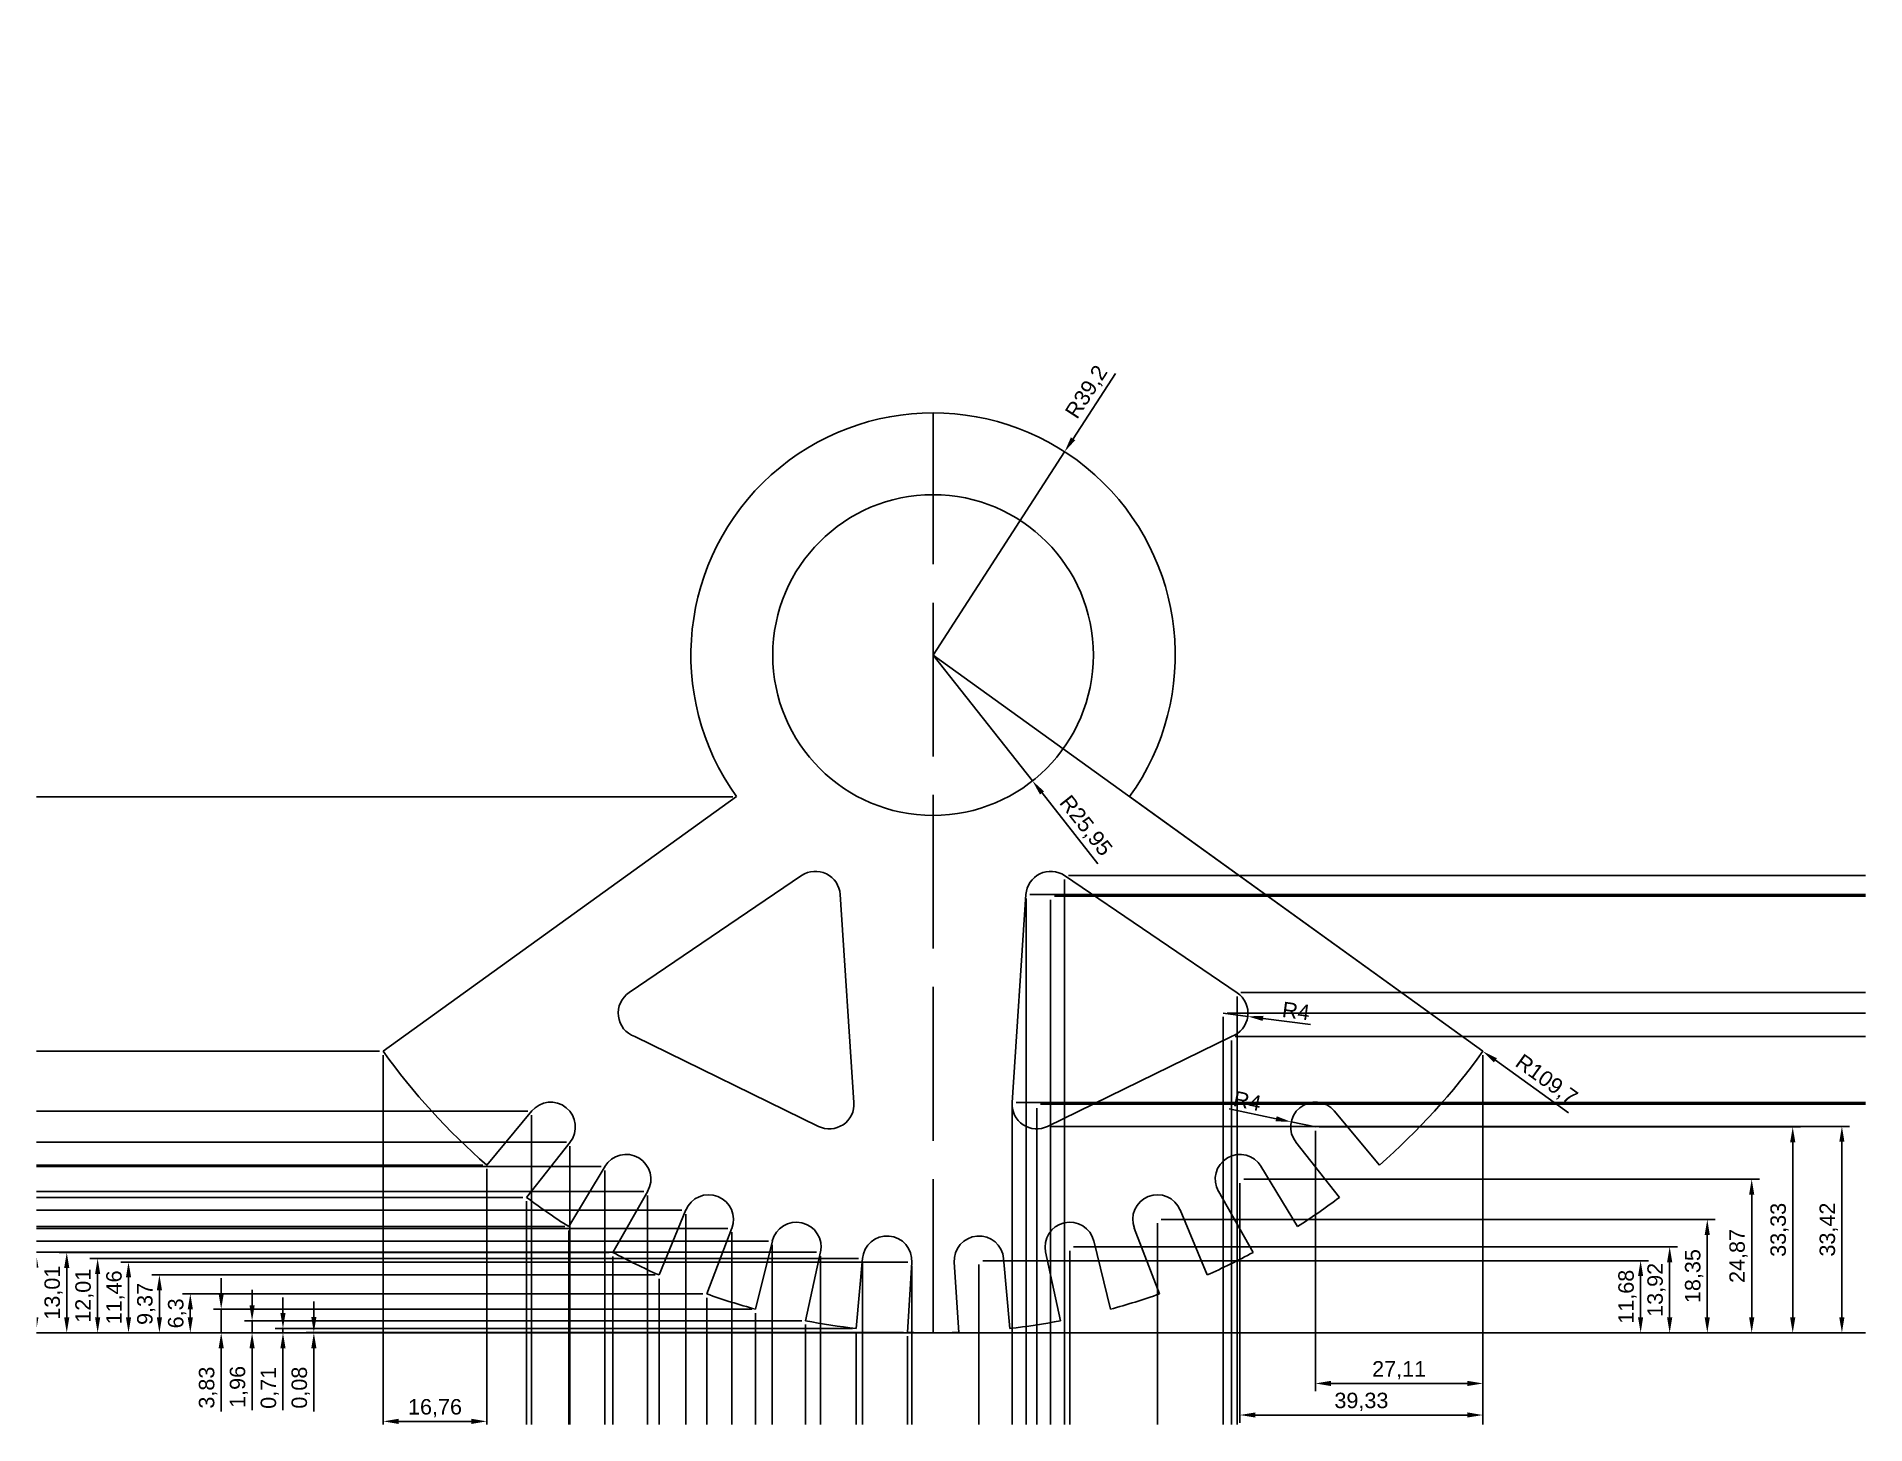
# Paper-space layout 'Layout1' of a CAD drawing. Header units: millimetres. Extents: x 26 to 231, y 20 to 176.
# The model-space entities are those that its viewports show. They can reach past a viewport. Long polylines and large blocks are cut down to what shows.
import ezdxf

# ---------------------------------------------------------------- set-up
doc = ezdxf.new("R2010")
doc.units = ezdxf.units.MM
doc.linetypes.add('ACAD_ISO02W100', pattern=[15, 12, -3])
doc.layers.add('CotasAbs', color=7, linetype='Continuous')
doc.layers.add('CotasInc', color=7, linetype='Continuous')
doc.layers.get('CotasInc').off()
doc.styles.get("Standard").update_dxf_attribs({"font": 'arial.ttf'})
doc.dimstyles.new('ISO-25', dxfattribs={"dimtxt": 2.5, "dimasz": 2.5, "dimexe": 1.25, "dimexo": 0.625, "dimtad": 1, "dimtxsty": 'Standard', "dimcen": 2.5, "dimadec": 0, "dimazin": 0, "dimtfac": 1, "dimtmove": 0, "dimatfit": 3, "dimfxl": 1, "dimarcsym": 0})

psp = doc.layouts.get("Layout1")

msp = doc.modelspace()

# ---------------------------------------------------------------- blocks, each defined once
blk = doc.blocks.new('*D1')
at = {"color": 0, "lineweight": -2, "transparency": 16777216}
for p, q in [((118.51, 155.29), (111.66, 144.71)), ((89, 109.7), (110.3, 142.61))]:
    blk.add_line(p, q, dxfattribs=at)
at = {"color": 0, "transparency": 16777216}
blk.add_solid([(111.31, 144.93), (112.01, 144.48), (110.3, 142.61)], dxfattribs=at)
at = {"layer": 'Defpoints', "color": 0, "transparency": 16777216}
for p in [(110.3, 142.61), (89, 109.7)]:
    blk.add_point(p, dxfattribs=at)
at = {"color": 0, "transparency": 16777216, "insert": (113.98, 152.2), "char_height": 2.5, "attachment_point": 5, "rotation": 57.085}
blk.add_mtext('R39,2', dxfattribs=at)
blk = doc.blocks.new('*D4')
at = {"color": 0, "lineweight": -2, "transparency": 16777216}
for p, q in [((89, 109.7), (178, 45.57)), ((191.86, 35.59), (180.03, 44.11))]:
    blk.add_line(p, q, dxfattribs=at)
at = {"color": 0, "transparency": 16777216}
blk.add_solid([(180.28, 44.45), (179.79, 43.77), (178, 45.57)], dxfattribs=at)
at = {"layer": 'Defpoints', "color": 0, "transparency": 16777216}
for p in [(89, 109.7), (178, 45.57)]:
    blk.add_point(p, dxfattribs=at)
at = {"color": 0, "transparency": 16777216, "insert": (188.21, 40.84), "char_height": 2.5, "attachment_point": 5, "rotation": 324.2257}
blk.add_mtext('R109,7', dxfattribs=at)
blk = doc.blocks.new('*D71')
at = {"color": 0, "lineweight": -2, "transparency": 16777216}
for p, q in [((89, 109.7), (105.09, 89.34)), ((115.69, 75.92), (106.64, 87.38))]:
    blk.add_line(p, q, dxfattribs=at)
at = {"color": 0, "transparency": 16777216}
blk.add_solid([(106.97, 87.64), (106.31, 87.12), (105.09, 89.34)], dxfattribs=at)
at = {"layer": 'Defpoints', "color": 0, "transparency": 16777216}
for p in [(89, 109.7), (105.09, 89.34)]:
    blk.add_point(p, dxfattribs=at)
at = {"color": 0, "transparency": 16777216, "insert": (113.61, 81.99), "char_height": 2.5, "attachment_point": 5, "rotation": 308.3158}
blk.add_mtext('R25,95', dxfattribs=at)
blk = doc.blocks.new('*D77')
at = {"color": 0, "linetype": 'ByBlock', "lineweight": -2, "transparency": 16777216}
for p, q in [((89, 109.7), (178, 45.57)), ((191.86, 35.59), (180.03, 44.11))]:
    blk.add_line(p, q, dxfattribs=at)
at = {"color": 0, "linetype": 'ByBlock', "transparency": 16777216}
blk.add_solid([(180.28, 44.45), (179.79, 43.77), (178, 45.57)], dxfattribs=at)
at = {"layer": 'Defpoints', "color": 0, "linetype": 'ByBlock', "transparency": 16777216}
for p in [(89, 109.7), (178, 45.57)]:
    blk.add_point(p, dxfattribs=at)
at = {"color": 0, "linetype": 'ByBlock', "transparency": 16777216, "insert": (188.21, 40.84), "char_height": 2.5, "attachment_point": 5, "rotation": 324.2257}
blk.add_mtext('R109,7', dxfattribs=at)
blk = doc.blocks.new('*D79')
at = {"color": 0, "lineweight": -2, "transparency": 16777216}
for p, q in [((136.92, 36.23), (144.53, 34.65)), ((150.9, 33.33), (146.98, 34.14))]:
    blk.add_line(p, q, dxfattribs=at)
at = {"color": 0, "transparency": 16777216}
blk.add_solid([(144.62, 35.06), (144.45, 34.24), (146.98, 34.14)], dxfattribs=at)
at = {"layer": 'Defpoints', "color": 0, "transparency": 16777216}
for p in [(146.98, 34.14), (150.9, 33.33)]:
    blk.add_point(p, dxfattribs=at)
at = {"color": 0, "transparency": 16777216, "insert": (139.88, 37.53), "char_height": 2.5, "attachment_point": 5, "rotation": 348.2965}
blk.add_mtext('R4', dxfattribs=at)
blk = doc.blocks.new('*D80')
at = {"color": 0, "lineweight": -2, "transparency": 16777216}
for p, q in [((135.97, 51.74), (139.94, 51.22)), ((150.12, 49.88), (142.42, 50.9))]:
    blk.add_line(p, q, dxfattribs=at)
at = {"color": 0, "transparency": 16777216}
blk.add_solid([(142.47, 51.31), (142.36, 50.48), (139.94, 51.22)], dxfattribs=at)
at = {"layer": 'Defpoints', "color": 0, "transparency": 16777216}
for p in [(135.97, 51.74), (139.94, 51.22)]:
    blk.add_point(p, dxfattribs=at)
at = {"color": 0, "transparency": 16777216, "insert": (147.76, 52.09), "char_height": 2.5, "attachment_point": 5, "rotation": 352.5107}
blk.add_mtext('R4', dxfattribs=at)
blk = doc.blocks.new('*D91')
at = {"layer": 'CotasAbs', "color": 0, "lineweight": -2, "transparency": 16777216}
for p, q in [((-11.23, 2.58), (-11.23, 5.08)), ((84.23, 0.08), (-12.48, 0.08)), ((88.38, 0), (-12.48, 0)), ((-11.23, 0.08), (-11.23, 0)), ((-11.23, -2.5), (-11.23, -12.75))]:
    blk.add_line(p, q, dxfattribs=at)
at = {"layer": 'CotasAbs', "color": 0, "transparency": 16777216}
for points in [[(-11.65, 2.58), (-10.81, 2.58), (-11.23, 0.08)], [(-11.65, -2.5), (-10.81, -2.5), (-11.23, 0)]]:
    blk.add_solid(points, dxfattribs=at)
at = {"layer": 'Defpoints', "color": 0, "transparency": 16777216}
for p in [(-11.23, 0.08), (84.85, 0.08), (89, 0)]:
    blk.add_point(p, dxfattribs=at)
at = {"layer": 'CotasAbs', "color": 0, "transparency": 16777216, "insert": (-13.36, -8.87), "char_height": 2.5, "attachment_point": 5, "rotation": 90}
blk.add_mtext('0,08', dxfattribs=at)
blk = doc.blocks.new('*D92')
at = {"layer": 'CotasAbs', "color": 0, "lineweight": -2, "transparency": 16777216}
for p, q in [((-16.23, 3.21), (-16.23, 5.71)), ((75.95, 0.71), (-17.48, 0.71)), ((88.38, 0), (-17.48, 0)), ((-16.23, 0.71), (-16.23, 0)), ((-16.23, -2.5), (-16.23, -12.53))]:
    blk.add_line(p, q, dxfattribs=at)
at = {"layer": 'CotasAbs', "color": 0, "transparency": 16777216}
for points in [[(-16.65, 3.21), (-15.81, 3.21), (-16.23, 0.71)], [(-16.65, -2.5), (-15.81, -2.5), (-16.23, 0)]]:
    blk.add_solid(points, dxfattribs=at)
at = {"layer": 'Defpoints', "color": 0, "transparency": 16777216}
for p in [(-16.23, 0.71), (76.58, 0.71), (89, 0)]:
    blk.add_point(p, dxfattribs=at)
at = {"layer": 'CotasAbs', "color": 0, "transparency": 16777216, "insert": (-18.36, -8.9), "char_height": 2.5, "attachment_point": 5, "rotation": 90}
blk.add_mtext('0,71', dxfattribs=at)
blk = doc.blocks.new('*D93')
at = {"layer": 'CotasAbs', "color": 0, "lineweight": -2, "transparency": 16777216}
for p, q in [((-21.23, 4.46), (-21.23, 6.96)), ((67.75, 1.96), (-22.48, 1.96)), ((88.38, 0), (-22.48, 0)), ((-21.23, 1.96), (-21.23, 0)), ((-21.23, -2.5), (-21.23, -12.51))]:
    blk.add_line(p, q, dxfattribs=at)
at = {"layer": 'CotasAbs', "color": 0, "transparency": 16777216}
for points in [[(-21.65, 4.46), (-20.81, 4.46), (-21.23, 1.96)], [(-21.65, -2.5), (-20.81, -2.5), (-21.23, 0)]]:
    blk.add_solid(points, dxfattribs=at)
at = {"layer": 'Defpoints', "color": 0, "transparency": 16777216}
for p in [(-21.23, 1.96), (68.37, 1.96), (89, 0)]:
    blk.add_point(p, dxfattribs=at)
at = {"layer": 'CotasAbs', "color": 0, "transparency": 16777216, "insert": (-23.36, -8.75), "char_height": 2.5, "attachment_point": 5, "rotation": 90}
blk.add_mtext('1,96', dxfattribs=at)
blk = doc.blocks.new('*D94')
at = {"layer": 'CotasAbs', "color": 0, "lineweight": -2, "transparency": 16777216}
for p, q in [((-26.23, 6.33), (-26.23, 8.83)), ((59.66, 3.83), (-27.48, 3.83)), ((-26.23, 3.83), (-26.23, 0)), ((88.38, 0), (-27.48, 0)), ((-26.23, -2.5), (-26.23, -12.74))]:
    blk.add_line(p, q, dxfattribs=at)
at = {"layer": 'CotasAbs', "color": 0, "transparency": 16777216}
for points in [[(-26.65, 6.33), (-25.81, 6.33), (-26.23, 3.83)], [(-26.65, -2.5), (-25.81, -2.5), (-26.23, 0)]]:
    blk.add_solid(points, dxfattribs=at)
at = {"layer": 'Defpoints', "color": 0, "transparency": 16777216}
for p in [(-26.23, 3.83), (60.28, 3.83), (89, 0)]:
    blk.add_point(p, dxfattribs=at)
at = {"layer": 'CotasAbs', "color": 0, "transparency": 16777216, "insert": (-28.36, -8.87), "char_height": 2.5, "attachment_point": 5, "rotation": 90}
blk.add_mtext('3,83', dxfattribs=at)
blk = doc.blocks.new('*D95')
at = {"layer": 'CotasAbs', "color": 0, "lineweight": -2, "transparency": 16777216}
for p, q in [((51.74, 6.3), (-32.48, 6.3)), ((-31.23, 2.5), (-31.23, 3.8)), ((88.38, 0), (-32.48, 0))]:
    blk.add_line(p, q, dxfattribs=at)
at = {"layer": 'CotasAbs', "color": 0, "transparency": 16777216}
for points in [[(-31.65, 3.8), (-30.81, 3.8), (-31.23, 6.3)], [(-31.65, 2.5), (-30.81, 2.5), (-31.23, 0)]]:
    blk.add_solid(points, dxfattribs=at)
at = {"layer": 'Defpoints', "color": 0, "transparency": 16777216}
for p in [(-31.23, 6.3), (52.36, 6.3), (89, 0)]:
    blk.add_point(p, dxfattribs=at)
at = {"layer": 'CotasAbs', "color": 0, "transparency": 16777216, "insert": (-33.36, 3.15), "char_height": 2.5, "attachment_point": 5, "rotation": 90}
blk.add_mtext('6,3', dxfattribs=at)
blk = doc.blocks.new('*D96')
at = {"layer": 'CotasAbs', "color": 0, "lineweight": -2, "transparency": 16777216}
for p, q in [((44.02, 9.37), (-37.48, 9.37)), ((-36.23, 2.5), (-36.23, 6.87)), ((88.38, 0), (-37.48, 0))]:
    blk.add_line(p, q, dxfattribs=at)
at = {"layer": 'CotasAbs', "color": 0, "transparency": 16777216}
for points in [[(-36.65, 6.87), (-35.81, 6.87), (-36.23, 9.37)], [(-36.65, 2.5), (-35.81, 2.5), (-36.23, 0)]]:
    blk.add_solid(points, dxfattribs=at)
at = {"layer": 'Defpoints', "color": 0, "transparency": 16777216}
for p in [(-36.23, 9.37), (44.65, 9.37), (89, 0)]:
    blk.add_point(p, dxfattribs=at)
at = {"layer": 'CotasAbs', "color": 0, "transparency": 16777216, "insert": (-38.36, 4.68), "char_height": 2.5, "attachment_point": 5, "rotation": 90}
blk.add_mtext('9,37', dxfattribs=at)
blk = doc.blocks.new('*D98')
at = {"layer": 'CotasAbs', "color": 0, "lineweight": -2, "transparency": 16777216}
for p, q in [((84.94, 11.46), (-42.48, 11.46)), ((-41.23, 2.5), (-41.23, 8.96)), ((88.38, 0), (-42.48, 0))]:
    blk.add_line(p, q, dxfattribs=at)
at = {"layer": 'CotasAbs', "color": 0, "transparency": 16777216}
for points in [[(-41.65, 8.96), (-40.81, 8.96), (-41.23, 11.46)], [(-41.65, 2.5), (-40.81, 2.5), (-41.23, 0)]]:
    blk.add_solid(points, dxfattribs=at)
at = {"layer": 'Defpoints', "color": 0, "transparency": 16777216}
for p in [(-41.23, 11.46), (85.56, 11.46), (89, 0)]:
    blk.add_point(p, dxfattribs=at)
at = {"layer": 'CotasAbs', "color": 0, "transparency": 16777216, "insert": (-43.36, 5.73), "char_height": 2.5, "attachment_point": 5, "rotation": 90}
blk.add_mtext('11,46', dxfattribs=at)
blk = doc.blocks.new('*D99')
at = {"layer": 'CotasAbs', "color": 0, "lineweight": -2, "transparency": 16777216}
for p, q in [((76.96, 12.01), (-47.48, 12.01)), ((-46.23, 2.5), (-46.23, 9.51)), ((88.38, 0), (-47.48, 0))]:
    blk.add_line(p, q, dxfattribs=at)
at = {"layer": 'CotasAbs', "color": 0, "transparency": 16777216}
for points in [[(-46.65, 9.51), (-45.81, 9.51), (-46.23, 12.01)], [(-46.65, 2.5), (-45.81, 2.5), (-46.23, 0)]]:
    blk.add_solid(points, dxfattribs=at)
at = {"layer": 'Defpoints', "color": 0, "transparency": 16777216}
for p in [(-46.23, 12.01), (77.58, 12.01), (89, 0)]:
    blk.add_point(p, dxfattribs=at)
at = {"layer": 'CotasAbs', "color": 0, "transparency": 16777216, "insert": (-48.36, 6), "char_height": 2.5, "attachment_point": 5, "rotation": 90}
blk.add_mtext('12,01', dxfattribs=at)
blk = doc.blocks.new('*D100')
at = {"layer": 'CotasAbs', "color": 0, "lineweight": -2, "transparency": 16777216}
for p, q in [((36.57, 13.01), (-52.48, 13.01)), ((-51.23, 2.5), (-51.23, 10.51)), ((88.38, 0), (-52.48, 0))]:
    blk.add_line(p, q, dxfattribs=at)
at = {"layer": 'CotasAbs', "color": 0, "transparency": 16777216}
for points in [[(-51.65, 10.51), (-50.81, 10.51), (-51.23, 13.01)], [(-51.65, 2.5), (-50.81, 2.5), (-51.23, 0)]]:
    blk.add_solid(points, dxfattribs=at)
at = {"layer": 'Defpoints', "color": 0, "transparency": 16777216}
for p in [(-51.23, 13.01), (37.19, 13.01), (89, 0)]:
    blk.add_point(p, dxfattribs=at)
at = {"layer": 'CotasAbs', "color": 0, "transparency": 16777216, "insert": (-53.36, 6.5), "char_height": 2.5, "attachment_point": 5, "rotation": 90}
blk.add_mtext('13,01', dxfattribs=at)
blk = doc.blocks.new('*D101')
at = {"layer": 'CotasAbs', "color": 0, "lineweight": -2, "transparency": 16777216}
for p, q in [((70.15, 13.05), (-57.48, 13.05)), ((-56.23, 2.5), (-56.23, 10.55)), ((88.38, 0), (-57.48, 0))]:
    blk.add_line(p, q, dxfattribs=at)
at = {"layer": 'CotasAbs', "color": 0, "transparency": 16777216}
for points in [[(-56.65, 10.55), (-55.81, 10.55), (-56.23, 13.05)], [(-56.65, 2.5), (-55.81, 2.5), (-56.23, 0)]]:
    blk.add_solid(points, dxfattribs=at)
at = {"layer": 'Defpoints', "color": 0, "transparency": 16777216}
for p in [(-56.23, 13.05), (70.78, 13.05), (89, 0)]:
    blk.add_point(p, dxfattribs=at)
at = {"layer": 'CotasAbs', "color": 0, "transparency": 16777216, "insert": (-58.36, 6.52), "char_height": 2.5, "attachment_point": 5, "rotation": 90}
blk.add_mtext('13,05', dxfattribs=at)
blk = doc.blocks.new('*D102')
at = {"layer": 'CotasAbs', "color": 0, "lineweight": -2, "transparency": 16777216}
for p, q in [((62.36, 14.85), (-62.48, 14.85)), ((-61.23, 2.5), (-61.23, 12.35)), ((88.38, 0), (-62.48, 0))]:
    blk.add_line(p, q, dxfattribs=at)
at = {"layer": 'CotasAbs', "color": 0, "transparency": 16777216}
for points in [[(-61.65, 12.35), (-60.81, 12.35), (-61.23, 14.85)], [(-61.65, 2.5), (-60.81, 2.5), (-61.23, 0)]]:
    blk.add_solid(points, dxfattribs=at)
at = {"layer": 'Defpoints', "color": 0, "transparency": 16777216}
for p in [(-61.23, 14.85), (62.98, 14.85), (89, 0)]:
    blk.add_point(p, dxfattribs=at)
at = {"layer": 'CotasAbs', "color": 0, "transparency": 16777216, "insert": (-63.36, 7.42), "char_height": 2.5, "attachment_point": 5, "rotation": 90}
blk.add_mtext('14,85', dxfattribs=at)
blk = doc.blocks.new('*D103')
at = {"layer": 'CotasAbs', "color": 0, "lineweight": -2, "transparency": 16777216}
for p, q in [((55.79, 16.9), (-67.48, 16.9)), ((-66.23, 2.5), (-66.23, 14.4)), ((88.38, 0), (-67.48, 0))]:
    blk.add_line(p, q, dxfattribs=at)
at = {"layer": 'CotasAbs', "color": 0, "transparency": 16777216}
for points in [[(-66.65, 14.4), (-65.81, 14.4), (-66.23, 16.9)], [(-66.65, 2.5), (-65.81, 2.5), (-66.23, 0)]]:
    blk.add_solid(points, dxfattribs=at)
at = {"layer": 'Defpoints', "color": 0, "transparency": 16777216}
for p in [(-66.23, 16.9), (56.41, 16.9), (89, 0)]:
    blk.add_point(p, dxfattribs=at)
at = {"layer": 'CotasAbs', "color": 0, "transparency": 16777216, "insert": (-68.36, 8.45), "char_height": 2.5, "attachment_point": 5, "rotation": 90}
blk.add_mtext('16,9', dxfattribs=at)
blk = doc.blocks.new('*D104')
at = {"layer": 'CotasAbs', "color": 0, "lineweight": -2, "transparency": 16777216}
for p, q in [((29.4, 17.2), (-72.48, 17.2)), ((-71.23, 2.5), (-71.23, 14.7)), ((88.38, 0), (-72.48, 0))]:
    blk.add_line(p, q, dxfattribs=at)
at = {"layer": 'CotasAbs', "color": 0, "transparency": 16777216}
for points in [[(-71.65, 14.7), (-70.81, 14.7), (-71.23, 17.2)], [(-71.65, 2.5), (-70.81, 2.5), (-71.23, 0)]]:
    blk.add_solid(points, dxfattribs=at)
at = {"layer": 'Defpoints', "color": 0, "transparency": 16777216}
for p in [(-71.23, 17.2), (30.03, 17.2), (89, 0)]:
    blk.add_point(p, dxfattribs=at)
at = {"layer": 'CotasAbs', "color": 0, "transparency": 16777216, "insert": (-73.36, 8.6), "char_height": 2.5, "attachment_point": 5, "rotation": 90}
blk.add_mtext('17,2', dxfattribs=at)
blk = doc.blocks.new('*D105')
at = {"layer": 'CotasAbs', "color": 0, "lineweight": -2, "transparency": 16777216}
for p, q in [((48.36, 19.85), (-77.48, 19.85)), ((-76.23, 2.5), (-76.23, 17.35)), ((88.38, 0), (-77.48, 0))]:
    blk.add_line(p, q, dxfattribs=at)
at = {"layer": 'CotasAbs', "color": 0, "transparency": 16777216}
for points in [[(-76.65, 17.35), (-75.81, 17.35), (-76.23, 19.85)], [(-76.65, 2.5), (-75.81, 2.5), (-76.23, 0)]]:
    blk.add_solid(points, dxfattribs=at)
at = {"layer": 'Defpoints', "color": 0, "transparency": 16777216}
for p in [(-76.23, 19.85), (48.98, 19.85), (89, 0)]:
    blk.add_point(p, dxfattribs=at)
at = {"layer": 'CotasAbs', "color": 0, "transparency": 16777216, "insert": (-78.36, 9.93), "char_height": 2.5, "attachment_point": 5, "rotation": 90}
blk.add_mtext('19,85', dxfattribs=at)
blk = doc.blocks.new('*D106')
at = {"layer": 'CotasAbs', "color": 0, "lineweight": -2, "transparency": 16777216}
for p, q in [((22.58, 21.92), (-82.48, 21.92)), ((-81.23, 2.5), (-81.23, 19.42)), ((88.38, 0), (-82.48, 0))]:
    blk.add_line(p, q, dxfattribs=at)
at = {"layer": 'CotasAbs', "color": 0, "transparency": 16777216}
for points in [[(-81.65, 19.42), (-80.81, 19.42), (-81.23, 21.92)], [(-81.65, 2.5), (-80.81, 2.5), (-81.23, 0)]]:
    blk.add_solid(points, dxfattribs=at)
at = {"layer": 'Defpoints', "color": 0, "transparency": 16777216}
for p in [(-81.23, 21.92), (23.2, 21.92), (89, 0)]:
    blk.add_point(p, dxfattribs=at)
at = {"layer": 'CotasAbs', "color": 0, "transparency": 16777216, "insert": (-83.36, 10.96), "char_height": 2.5, "attachment_point": 5, "rotation": 90}
blk.add_mtext('21,92', dxfattribs=at)
blk = doc.blocks.new('*D107')
at = {"layer": 'CotasAbs', "color": 0, "lineweight": -2, "transparency": 16777216}
for p, q in [((42.17, 22.87), (-87.48, 22.87)), ((-86.23, 2.5), (-86.23, 20.37)), ((88.38, 0), (-87.48, 0))]:
    blk.add_line(p, q, dxfattribs=at)
at = {"layer": 'CotasAbs', "color": 0, "transparency": 16777216}
for points in [[(-86.65, 20.37), (-85.81, 20.37), (-86.23, 22.87)], [(-86.65, 2.5), (-85.81, 2.5), (-86.23, 0)]]:
    blk.add_solid(points, dxfattribs=at)
at = {"layer": 'Defpoints', "color": 0, "transparency": 16777216}
for p in [(-86.23, 22.87), (42.79, 22.87), (89, 0)]:
    blk.add_point(p, dxfattribs=at)
at = {"layer": 'CotasAbs', "color": 0, "transparency": 16777216, "insert": (-88.36, 11.44), "char_height": 2.5, "attachment_point": 5, "rotation": 90}
blk.add_mtext('22,87', dxfattribs=at)
blk = doc.blocks.new('*D108')
at = {"layer": 'CotasAbs', "color": 0, "lineweight": -2, "transparency": 16777216}
for p, q in [((35.27, 26.92), (-92.48, 26.92)), ((-91.23, 2.5), (-91.23, 24.42)), ((88.38, 0), (-92.48, 0))]:
    blk.add_line(p, q, dxfattribs=at)
at = {"layer": 'CotasAbs', "color": 0, "transparency": 16777216}
for points in [[(-91.65, 24.42), (-90.81, 24.42), (-91.23, 26.92)], [(-91.65, 2.5), (-90.81, 2.5), (-91.23, 0)]]:
    blk.add_solid(points, dxfattribs=at)
at = {"layer": 'Defpoints', "color": 0, "transparency": 16777216}
for p in [(-91.23, 26.92), (35.89, 26.92), (89, 0)]:
    blk.add_point(p, dxfattribs=at)
at = {"layer": 'CotasAbs', "color": 0, "transparency": 16777216, "insert": (-93.36, 13.46), "char_height": 2.5, "attachment_point": 5, "rotation": 90}
blk.add_mtext('26,92', dxfattribs=at)
blk = doc.blocks.new('*D109')
at = {"layer": 'CotasAbs', "color": 0, "lineweight": -2, "transparency": 16777216}
for p, q in [((16.13, 27.15), (-97.48, 27.15)), ((-96.23, 2.5), (-96.23, 24.65)), ((88.38, 0), (-97.48, 0))]:
    blk.add_line(p, q, dxfattribs=at)
at = {"layer": 'CotasAbs', "color": 0, "transparency": 16777216}
for points in [[(-96.65, 24.65), (-95.81, 24.65), (-96.23, 27.15)], [(-96.65, 2.5), (-95.81, 2.5), (-96.23, 0)]]:
    blk.add_solid(points, dxfattribs=at)
at = {"layer": 'Defpoints', "color": 0, "transparency": 16777216}
for p in [(-96.23, 27.15), (16.76, 27.15), (89, 0)]:
    blk.add_point(p, dxfattribs=at)
at = {"layer": 'CotasAbs', "color": 0, "transparency": 16777216, "insert": (-98.36, 13.58), "char_height": 2.5, "attachment_point": 5, "rotation": 90}
blk.add_mtext('27,15', dxfattribs=at)
blk = doc.blocks.new('*D110')
at = {"layer": 'CotasAbs', "color": 0, "lineweight": -2, "transparency": 16777216}
for p, q in [((29.64, 30.88), (-102.48, 30.88)), ((-101.23, 2.5), (-101.23, 28.38)), ((88.38, 0), (-102.48, 0))]:
    blk.add_line(p, q, dxfattribs=at)
at = {"layer": 'CotasAbs', "color": 0, "transparency": 16777216}
for points in [[(-101.65, 28.38), (-100.81, 28.38), (-101.23, 30.88)], [(-101.65, 2.5), (-100.81, 2.5), (-101.23, 0)]]:
    blk.add_solid(points, dxfattribs=at)
at = {"layer": 'Defpoints', "color": 0, "transparency": 16777216}
for p in [(-101.23, 30.88), (30.27, 30.88), (89, 0)]:
    blk.add_point(p, dxfattribs=at)
at = {"layer": 'CotasAbs', "color": 0, "transparency": 16777216, "insert": (-103.36, 15.44), "char_height": 2.5, "attachment_point": 5, "rotation": 90}
blk.add_mtext('30,88', dxfattribs=at)
blk = doc.blocks.new('*D111')
at = {"layer": 'CotasAbs', "color": 0, "lineweight": -2, "transparency": 16777216}
for p, q in [((23.39, 35.87), (-107.48, 35.87)), ((-106.23, 2.5), (-106.23, 33.37)), ((88.38, 0), (-107.48, 0))]:
    blk.add_line(p, q, dxfattribs=at)
at = {"layer": 'CotasAbs', "color": 0, "transparency": 16777216}
for points in [[(-106.65, 33.37), (-105.81, 33.37), (-106.23, 35.87)], [(-106.65, 2.5), (-105.81, 2.5), (-106.23, 0)]]:
    blk.add_solid(points, dxfattribs=at)
at = {"layer": 'Defpoints', "color": 0, "transparency": 16777216}
for p in [(-106.23, 35.87), (24.02, 35.87), (89, 0)]:
    blk.add_point(p, dxfattribs=at)
at = {"layer": 'CotasAbs', "color": 0, "transparency": 16777216, "insert": (-108.36, 17.94), "char_height": 2.5, "attachment_point": 5, "rotation": 90}
blk.add_mtext('35,87', dxfattribs=at)
blk = doc.blocks.new('*D112')
at = {"layer": 'CotasAbs', "color": 0, "lineweight": -2, "transparency": 16777216}
for p, q in [((-0.62, 45.57), (-112.48, 45.57)), ((-111.23, 2.5), (-111.23, 43.07)), ((88.38, 0), (-112.48, 0))]:
    blk.add_line(p, q, dxfattribs=at)
at = {"layer": 'CotasAbs', "color": 0, "transparency": 16777216}
for points in [[(-111.65, 43.07), (-110.81, 43.07), (-111.23, 45.57)], [(-111.65, 2.5), (-110.81, 2.5), (-111.23, 0)]]:
    blk.add_solid(points, dxfattribs=at)
at = {"layer": 'Defpoints', "color": 0, "transparency": 16777216}
for p in [(-111.23, 45.57), (0, 45.57), (89, 0)]:
    blk.add_point(p, dxfattribs=at)
at = {"layer": 'CotasAbs', "color": 0, "transparency": 16777216, "insert": (-113.35, 22.78), "char_height": 2.5, "attachment_point": 5, "rotation": 90}
blk.add_mtext('45,57', dxfattribs=at)
blk = doc.blocks.new('*D113')
at = {"layer": 'CotasAbs', "color": 0, "lineweight": -2, "transparency": 16777216}
for p, q in [((56.57, 86.78), (-117.48, 86.78)), ((-116.23, 2.5), (-116.23, 84.28)), ((88.38, 0), (-117.48, 0))]:
    blk.add_line(p, q, dxfattribs=at)
at = {"layer": 'CotasAbs', "color": 0, "transparency": 16777216}
for points in [[(-116.65, 84.28), (-115.81, 84.28), (-116.23, 86.78)], [(-116.65, 2.5), (-115.81, 2.5), (-116.23, 0)]]:
    blk.add_solid(points, dxfattribs=at)
at = {"layer": 'Defpoints', "color": 0, "transparency": 16777216}
for p in [(-116.23, 86.78), (57.2, 86.78), (89, 0)]:
    blk.add_point(p, dxfattribs=at)
at = {"layer": 'CotasAbs', "color": 0, "transparency": 16777216, "insert": (-118.36, 43.39), "char_height": 2.5, "attachment_point": 5, "rotation": 90}
blk.add_mtext('86,78', dxfattribs=at)
blk = doc.blocks.new('*D114')
at = {"layer": 'CotasAbs', "color": 0, "lineweight": -2, "transparency": 16777216}
for p, q in [((97.06, 11.68), (204.79, 11.68)), ((203.54, 2.5), (203.54, 9.18)), ((89.63, 0), (204.79, 0))]:
    blk.add_line(p, q, dxfattribs=at)
at = {"layer": 'CotasAbs', "color": 0, "transparency": 16777216}
for points in [[(203.12, 9.18), (203.95, 9.18), (203.54, 11.68)], [(203.12, 2.5), (203.95, 2.5), (203.54, 0)]]:
    blk.add_solid(points, dxfattribs=at)
at = {"layer": 'Defpoints', "color": 0, "transparency": 16777216}
for p in [(96.43, 11.68), (203.54, 11.68), (89, 0)]:
    blk.add_point(p, dxfattribs=at)
at = {"layer": 'CotasAbs', "color": 0, "transparency": 16777216, "insert": (201.41, 5.84), "char_height": 2.5, "attachment_point": 5, "rotation": 90}
blk.add_mtext('11,68', dxfattribs=at)
blk = doc.blocks.new('*D115')
at = {"layer": 'CotasAbs', "color": 0, "lineweight": -2, "transparency": 16777216}
for p, q in [((111.75, 13.92), (209.49, 13.92)), ((208.24, 2.5), (208.24, 11.42)), ((89.63, 0), (209.49, 0))]:
    blk.add_line(p, q, dxfattribs=at)
at = {"layer": 'CotasAbs', "color": 0, "transparency": 16777216}
for points in [[(207.82, 11.42), (208.66, 11.42), (208.24, 13.92)], [(207.82, 2.5), (208.66, 2.5), (208.24, 0)]]:
    blk.add_solid(points, dxfattribs=at)
at = {"layer": 'Defpoints', "color": 0, "transparency": 16777216}
for p in [(111.13, 13.92), (208.24, 13.92), (89, 0)]:
    blk.add_point(p, dxfattribs=at)
at = {"layer": 'CotasAbs', "color": 0, "transparency": 16777216, "insert": (206.11, 6.96), "char_height": 2.5, "attachment_point": 5, "rotation": 90}
blk.add_mtext('13,92', dxfattribs=at)
blk = doc.blocks.new('*D116')
at = {"layer": 'CotasAbs', "color": 0, "lineweight": -2, "transparency": 16777216}
for p, q in [((125.94, 18.35), (215.58, 18.35)), ((214.33, 2.5), (214.33, 15.85)), ((89.63, 0), (215.58, 0))]:
    blk.add_line(p, q, dxfattribs=at)
at = {"layer": 'CotasAbs', "color": 0, "transparency": 16777216}
for points in [[(213.91, 15.85), (214.74, 15.85), (214.33, 18.35)], [(213.91, 2.5), (214.74, 2.5), (214.33, 0)]]:
    blk.add_solid(points, dxfattribs=at)
at = {"layer": 'Defpoints', "color": 0, "transparency": 16777216}
for p in [(125.32, 18.35), (214.33, 18.35), (89, 0)]:
    blk.add_point(p, dxfattribs=at)
at = {"layer": 'CotasAbs', "color": 0, "transparency": 16777216, "insert": (212.2, 9.18), "char_height": 2.5, "attachment_point": 5, "rotation": 90}
blk.add_mtext('18,35', dxfattribs=at)
blk = doc.blocks.new('*D117')
at = {"layer": 'CotasAbs', "color": 0, "lineweight": -2, "transparency": 16777216}
for p, q in [((139.3, 24.87), (222.77, 24.87)), ((221.52, 2.5), (221.52, 22.37)), ((89.63, 0), (222.77, 0))]:
    blk.add_line(p, q, dxfattribs=at)
at = {"layer": 'CotasAbs', "color": 0, "transparency": 16777216}
for points in [[(221.1, 22.37), (221.94, 22.37), (221.52, 24.87)], [(221.1, 2.5), (221.94, 2.5), (221.52, 0)]]:
    blk.add_solid(points, dxfattribs=at)
at = {"layer": 'Defpoints', "color": 0, "transparency": 16777216}
for p in [(138.67, 24.87), (221.52, 24.87), (89, 0)]:
    blk.add_point(p, dxfattribs=at)
at = {"layer": 'CotasAbs', "color": 0, "transparency": 16777216, "insert": (219.39, 12.44), "char_height": 2.5, "attachment_point": 5, "rotation": 90}
blk.add_mtext('24,87', dxfattribs=at)
blk = doc.blocks.new('*D118')
at = {"layer": 'CotasAbs', "color": 0, "lineweight": -2, "transparency": 16777216}
for p, q in [((151.52, 33.33), (229.41, 33.33)), ((228.16, 2.5), (228.16, 30.83)), ((89.63, 0), (229.41, 0))]:
    blk.add_line(p, q, dxfattribs=at)
at = {"layer": 'CotasAbs', "color": 0, "transparency": 16777216}
for points in [[(227.74, 30.83), (228.58, 30.83), (228.16, 33.33)], [(227.74, 2.5), (228.58, 2.5), (228.16, 0)]]:
    blk.add_solid(points, dxfattribs=at)
at = {"layer": 'Defpoints', "color": 0, "transparency": 16777216}
for p in [(150.9, 33.33), (228.16, 33.33), (89, 0)]:
    blk.add_point(p, dxfattribs=at)
at = {"layer": 'CotasAbs', "color": 0, "transparency": 16777216, "insert": (226.03, 16.67), "char_height": 2.5, "attachment_point": 5, "rotation": 90}
blk.add_mtext('33,33', dxfattribs=at)
blk = doc.blocks.new('*D119')
at = {"layer": 'CotasAbs', "color": 0, "lineweight": -2, "transparency": 16777216}
for p, q in [((108.18, 33.42), (237.37, 33.42)), ((236.12, 2.5), (236.12, 30.92)), ((89.63, 0), (237.37, 0))]:
    blk.add_line(p, q, dxfattribs=at)
at = {"layer": 'CotasAbs', "color": 0, "transparency": 16777216}
for points in [[(235.7, 30.92), (236.53, 30.92), (236.12, 33.42)], [(235.7, 2.5), (236.53, 2.5), (236.12, 0)]]:
    blk.add_solid(points, dxfattribs=at)
at = {"layer": 'Defpoints', "color": 0, "transparency": 16777216}
for p in [(107.55, 33.42), (236.12, 33.42), (89, 0)]:
    blk.add_point(p, dxfattribs=at)
at = {"layer": 'CotasAbs', "color": 0, "transparency": 16777216, "insert": (233.99, 16.71), "char_height": 2.5, "attachment_point": 5, "rotation": 90}
blk.add_mtext('33,42', dxfattribs=at)
blk = doc.blocks.new('*D120')
at = {"layer": 'CotasAbs', "color": 0, "lineweight": -2, "transparency": 16777216}
for p, q in [((106.42, 37.01), (245.13, 37.01)), ((243.88, 2.5), (243.88, 34.51)), ((89.63, 0), (245.13, 0))]:
    blk.add_line(p, q, dxfattribs=at)
at = {"layer": 'CotasAbs', "color": 0, "transparency": 16777216}
for points in [[(243.46, 34.51), (244.29, 34.51), (243.88, 37.01)], [(243.46, 2.5), (244.29, 2.5), (243.88, 0)]]:
    blk.add_solid(points, dxfattribs=at)
at = {"layer": 'Defpoints', "color": 0, "transparency": 16777216}
for p in [(105.79, 37.01), (243.88, 37.01), (89, 0)]:
    blk.add_point(p, dxfattribs=at)
at = {"layer": 'CotasAbs', "color": 0, "transparency": 16777216, "insert": (241.75, 18.51), "char_height": 2.5, "attachment_point": 5, "rotation": 90}
blk.add_mtext('37,01', dxfattribs=at)
blk = doc.blocks.new('*D121')
at = {"layer": 'CotasAbs', "color": 0, "lineweight": -2, "transparency": 16777216}
for p, q in [((102.43, 37.28), (250.76, 37.28)), ((249.51, 2.5), (249.51, 34.78)), ((89.63, 0), (250.76, 0))]:
    blk.add_line(p, q, dxfattribs=at)
at = {"layer": 'CotasAbs', "color": 0, "transparency": 16777216}
for points in [[(249.09, 34.78), (249.93, 34.78), (249.51, 37.28)], [(249.09, 2.5), (249.93, 2.5), (249.51, 0)]]:
    blk.add_solid(points, dxfattribs=at)
at = {"layer": 'Defpoints', "color": 0, "transparency": 16777216}
for p in [(101.8, 37.28), (249.51, 37.28), (89, 0)]:
    blk.add_point(p, dxfattribs=at)
at = {"layer": 'CotasAbs', "color": 0, "transparency": 16777216, "insert": (247.38, 18.64), "char_height": 2.5, "attachment_point": 5, "rotation": 90}
blk.add_mtext('37,28', dxfattribs=at)
blk = doc.blocks.new('*D122')
at = {"layer": 'CotasAbs', "color": 0, "lineweight": -2, "transparency": 16777216}
for p, q in [((137.91, 47.97), (259.71, 47.97)), ((258.46, 2.5), (258.46, 45.47)), ((89.63, 0), (259.71, 0))]:
    blk.add_line(p, q, dxfattribs=at)
at = {"layer": 'CotasAbs', "color": 0, "transparency": 16777216}
for points in [[(258.04, 45.47), (258.88, 45.47), (258.46, 47.97)], [(258.04, 2.5), (258.88, 2.5), (258.46, 0)]]:
    blk.add_solid(points, dxfattribs=at)
at = {"layer": 'Defpoints', "color": 0, "transparency": 16777216}
for p in [(137.29, 47.97), (258.46, 47.97), (89, 0)]:
    blk.add_point(p, dxfattribs=at)
at = {"layer": 'CotasAbs', "color": 0, "transparency": 16777216, "insert": (256.33, 23.98), "char_height": 2.5, "attachment_point": 5, "rotation": 90}
blk.add_mtext('47,97', dxfattribs=at)
blk = doc.blocks.new('*D123')
at = {"layer": 'CotasAbs', "color": 0, "lineweight": -2, "transparency": 16777216}
for p, q in [((136.6, 51.74), (266.62, 51.74)), ((265.37, 2.5), (265.37, 49.24)), ((89.63, 0), (266.62, 0))]:
    blk.add_line(p, q, dxfattribs=at)
at = {"layer": 'CotasAbs', "color": 0, "transparency": 16777216}
for points in [[(264.95, 49.24), (265.78, 49.24), (265.37, 51.74)], [(264.95, 2.5), (265.78, 2.5), (265.37, 0)]]:
    blk.add_solid(points, dxfattribs=at)
at = {"layer": 'Defpoints', "color": 0, "transparency": 16777216}
for p in [(135.97, 51.74), (265.37, 51.74), (89, 0)]:
    blk.add_point(p, dxfattribs=at)
at = {"layer": 'CotasAbs', "color": 0, "transparency": 16777216, "insert": (263.24, 25.87), "char_height": 2.5, "attachment_point": 5, "rotation": 90}
blk.add_mtext('51,74', dxfattribs=at)
blk = doc.blocks.new('*D124')
at = {"layer": 'CotasAbs', "color": 0, "lineweight": -2, "transparency": 16777216}
for p, q in [((138.85, 55.06), (273.97, 55.06)), ((272.72, 2.5), (272.72, 52.56)), ((89.63, 0), (273.97, 0))]:
    blk.add_line(p, q, dxfattribs=at)
at = {"layer": 'CotasAbs', "color": 0, "transparency": 16777216}
for points in [[(272.31, 52.56), (273.14, 52.56), (272.72, 55.06)], [(272.31, 2.5), (273.14, 2.5), (272.72, 0)]]:
    blk.add_solid(points, dxfattribs=at)
at = {"layer": 'Defpoints', "color": 0, "transparency": 16777216}
for p in [(138.22, 55.06), (272.72, 55.06), (89, 0)]:
    blk.add_point(p, dxfattribs=at)
at = {"layer": 'CotasAbs', "color": 0, "transparency": 16777216, "insert": (270.6, 27.53), "char_height": 2.5, "attachment_point": 5, "rotation": 90}
blk.add_mtext('55,06', dxfattribs=at)
blk = doc.blocks.new('*D125')
at = {"layer": 'CotasAbs', "color": 0, "lineweight": -2, "transparency": 16777216}
for p, q in [((108.66, 70.7), (279.76, 70.7)), ((278.51, 2.5), (278.51, 68.2)), ((89.63, 0), (279.76, 0))]:
    blk.add_line(p, q, dxfattribs=at)
at = {"layer": 'CotasAbs', "color": 0, "transparency": 16777216}
for points in [[(278.1, 68.2), (278.93, 68.2), (278.51, 70.7)], [(278.1, 2.5), (278.93, 2.5), (278.51, 0)]]:
    blk.add_solid(points, dxfattribs=at)
at = {"layer": 'Defpoints', "color": 0, "transparency": 16777216}
for p in [(108.04, 70.7), (278.51, 70.7), (89, 0)]:
    blk.add_point(p, dxfattribs=at)
at = {"layer": 'CotasAbs', "color": 0, "transparency": 16777216, "insert": (276.38, 35.35), "char_height": 2.5, "attachment_point": 5, "rotation": 90}
blk.add_mtext('70,7', dxfattribs=at)
blk = doc.blocks.new('*D126')
at = {"layer": 'CotasAbs', "color": 0, "lineweight": -2, "transparency": 16777216}
for p, q in [((104.67, 70.95), (287.76, 70.95)), ((286.51, 2.5), (286.51, 68.45)), ((89.63, 0), (287.76, 0))]:
    blk.add_line(p, q, dxfattribs=at)
at = {"layer": 'CotasAbs', "color": 0, "transparency": 16777216}
for points in [[(286.09, 68.45), (286.93, 68.45), (286.51, 70.95)], [(286.09, 2.5), (286.93, 2.5), (286.51, 0)]]:
    blk.add_solid(points, dxfattribs=at)
at = {"layer": 'Defpoints', "color": 0, "transparency": 16777216}
for p in [(104.05, 70.95), (286.51, 70.95), (89, 0)]:
    blk.add_point(p, dxfattribs=at)
at = {"layer": 'CotasAbs', "color": 0, "transparency": 16777216, "insert": (284.38, 35.47), "char_height": 2.5, "attachment_point": 5, "rotation": 90}
blk.add_mtext('70,95', dxfattribs=at)
blk = doc.blocks.new('*D127')
at = {"layer": 'CotasAbs', "color": 0, "lineweight": -2, "transparency": 16777216}
for p, q in [((110.92, 74), (295.57, 74)), ((294.32, 2.5), (294.32, 71.5)), ((89.63, 0), (295.57, 0))]:
    blk.add_line(p, q, dxfattribs=at)
at = {"layer": 'CotasAbs', "color": 0, "transparency": 16777216}
for points in [[(293.91, 71.5), (294.74, 71.5), (294.32, 74)], [(293.91, 2.5), (294.74, 2.5), (294.32, 0)]]:
    blk.add_solid(points, dxfattribs=at)
at = {"layer": 'Defpoints', "color": 0, "transparency": 16777216}
for p in [(110.3, 74), (294.32, 74), (89, 0)]:
    blk.add_point(p, dxfattribs=at)
at = {"layer": 'CotasAbs', "color": 0, "transparency": 16777216, "insert": (292.45, 37), "char_height": 2.5, "attachment_point": 5, "rotation": 90}
blk.add_mtext('74', dxfattribs=at)
blk = doc.blocks.new('*D150')
at = {"layer": 'CotasAbs', "color": 0, "lineweight": -2, "transparency": 16777216}
for p, q in [((0, 44.95), (0, -15.58)), ((16.76, 26.53), (16.76, -15.58)), ((2.5, -14.33), (14.26, -14.33))]:
    blk.add_line(p, q, dxfattribs=at)
at = {"layer": 'CotasAbs', "color": 0, "transparency": 16777216}
for points in [[(2.5, -13.91), (2.5, -14.75), (0, -14.33)], [(14.26, -13.91), (14.26, -14.75), (16.76, -14.33)]]:
    blk.add_solid(points, dxfattribs=at)
at = {"layer": 'Defpoints', "color": 0, "transparency": 16777216}
for p in [(0, 45.57), (16.76, 27.15), (16.76, -14.33)]:
    blk.add_point(p, dxfattribs=at)
at = {"layer": 'CotasAbs', "color": 0, "transparency": 16777216, "insert": (8.38, -12.2), "char_height": 2.5, "attachment_point": 5}
blk.add_mtext('16,76', dxfattribs=at)
blk = doc.blocks.new('*D151')
at = {"layer": 'CotasAbs', "color": 0, "lineweight": -2, "transparency": 16777216}
for p, q in [((24.02, 35.25), (24.02, -26.66)), ((0, -0.62), (0, -26.66)), ((2.5, -25.41), (21.52, -25.41))]:
    blk.add_line(p, q, dxfattribs=at)
at = {"layer": 'CotasAbs', "color": 0, "transparency": 16777216}
for points in [[(2.5, -25), (2.5, -25.83), (0, -25.41)], [(21.52, -25), (21.52, -25.83), (24.02, -25.41)]]:
    blk.add_solid(points, dxfattribs=at)
at = {"layer": 'Defpoints', "color": 0, "transparency": 16777216}
for p in [(24.02, 35.87), (0, 0), (24.02, -25.41)]:
    blk.add_point(p, dxfattribs=at)
at = {"layer": 'CotasAbs', "color": 0, "transparency": 16777216, "insert": (12.01, -23.29), "char_height": 2.5, "attachment_point": 5}
blk.add_mtext('24,02', dxfattribs=at)
blk = doc.blocks.new('*D152')
at = {"layer": 'CotasAbs', "color": 0, "lineweight": -2, "transparency": 16777216}
for p, q in [((23.2, 21.3), (23.2, -20.73)), ((0, -0.62), (0, -20.73)), ((2.5, -19.48), (20.7, -19.48))]:
    blk.add_line(p, q, dxfattribs=at)
at = {"layer": 'CotasAbs', "color": 0, "transparency": 16777216}
for points in [[(2.5, -19.06), (2.5, -19.9), (0, -19.48)], [(20.7, -19.06), (20.7, -19.9), (23.2, -19.48)]]:
    blk.add_solid(points, dxfattribs=at)
at = {"layer": 'Defpoints', "color": 0, "transparency": 16777216}
for p in [(23.2, 21.92), (0, 0), (23.2, -19.48)]:
    blk.add_point(p, dxfattribs=at)
at = {"layer": 'CotasAbs', "color": 0, "transparency": 16777216, "insert": (11.6, -17.35), "char_height": 2.5, "attachment_point": 5}
blk.add_mtext('23,2', dxfattribs=at)
blk = doc.blocks.new('*D153')
at = {"layer": 'CotasAbs', "color": 0, "lineweight": -2, "transparency": 16777216}
for p, q in [((30.03, 16.58), (30.03, -31.61)), ((0, -0.62), (0, -31.61)), ((2.5, -30.36), (27.53, -30.36))]:
    blk.add_line(p, q, dxfattribs=at)
at = {"layer": 'CotasAbs', "color": 0, "transparency": 16777216}
for points in [[(2.5, -29.94), (2.5, -30.78), (0, -30.36)], [(27.53, -29.94), (27.53, -30.78), (30.03, -30.36)]]:
    blk.add_solid(points, dxfattribs=at)
at = {"layer": 'Defpoints', "color": 0, "transparency": 16777216}
for p in [(30.03, 17.2), (0, 0), (30.03, -30.36)]:
    blk.add_point(p, dxfattribs=at)
at = {"layer": 'CotasAbs', "color": 0, "transparency": 16777216, "insert": (15.01, -28.23), "char_height": 2.5, "attachment_point": 5}
blk.add_mtext('30,03', dxfattribs=at)
blk = doc.blocks.new('*D154')
at = {"layer": 'CotasAbs', "color": 0, "lineweight": -2, "transparency": 16777216}
for p, q in [((30.23, 30.21), (30.23, -36.86)), ((0, -0.62), (0, -36.86)), ((2.5, -35.61), (27.73, -35.61))]:
    blk.add_line(p, q, dxfattribs=at)
at = {"layer": 'CotasAbs', "color": 0, "transparency": 16777216}
for points in [[(2.5, -35.19), (2.5, -36.03), (0, -35.61)], [(27.73, -35.19), (27.73, -36.03), (30.23, -35.61)]]:
    blk.add_solid(points, dxfattribs=at)
at = {"layer": 'Defpoints', "color": 0, "transparency": 16777216}
for p in [(30.23, 30.83), (0, 0), (30.23, -35.61)]:
    blk.add_point(p, dxfattribs=at)
at = {"layer": 'CotasAbs', "color": 0, "transparency": 16777216, "insert": (15.12, -33.48), "char_height": 2.5, "attachment_point": 5}
blk.add_mtext('30,23', dxfattribs=at)
blk = doc.blocks.new('*D155')
at = {"layer": 'CotasAbs', "color": 0, "lineweight": -2, "transparency": 16777216}
for p, q in [((35.89, 26.29), (35.89, -42.31)), ((0, -0.62), (0, -42.31)), ((2.5, -41.06), (33.39, -41.06))]:
    blk.add_line(p, q, dxfattribs=at)
at = {"layer": 'CotasAbs', "color": 0, "transparency": 16777216}
for points in [[(2.5, -40.65), (2.5, -41.48), (0, -41.06)], [(33.39, -40.65), (33.39, -41.48), (35.89, -41.06)]]:
    blk.add_solid(points, dxfattribs=at)
at = {"layer": 'Defpoints', "color": 0, "transparency": 16777216}
for p in [(35.89, 26.92), (0, 0), (35.89, -41.06)]:
    blk.add_point(p, dxfattribs=at)
at = {"layer": 'CotasAbs', "color": 0, "transparency": 16777216, "insert": (17.95, -38.94), "char_height": 2.5, "attachment_point": 5}
blk.add_mtext('35,89', dxfattribs=at)
blk = doc.blocks.new('*D156')
at = {"layer": 'CotasAbs', "color": 0, "lineweight": -2, "transparency": 16777216}
for p, q in [((37.19, 12.38), (37.19, -47.62)), ((0, -0.62), (0, -47.62)), ((2.5, -46.37), (34.69, -46.37))]:
    blk.add_line(p, q, dxfattribs=at)
at = {"layer": 'CotasAbs', "color": 0, "transparency": 16777216}
for points in [[(2.5, -45.95), (2.5, -46.78), (0, -46.37)], [(34.69, -45.95), (34.69, -46.78), (37.19, -46.37)]]:
    blk.add_solid(points, dxfattribs=at)
at = {"layer": 'Defpoints', "color": 0, "transparency": 16777216}
for p in [(37.19, 13.01), (0, 0), (37.19, -46.37)]:
    blk.add_point(p, dxfattribs=at)
at = {"layer": 'CotasAbs', "color": 0, "transparency": 16777216, "insert": (18.6, -44.24), "char_height": 2.5, "attachment_point": 5}
blk.add_mtext('37,19', dxfattribs=at)
blk = doc.blocks.new('*D157')
at = {"layer": 'CotasAbs', "color": 0, "lineweight": -2, "transparency": 16777216}
for p, q in [((42.79, 22.25), (42.79, -53.62)), ((0, -0.62), (0, -53.62)), ((2.5, -52.37), (40.29, -52.37))]:
    blk.add_line(p, q, dxfattribs=at)
at = {"layer": 'CotasAbs', "color": 0, "transparency": 16777216}
for points in [[(2.5, -51.96), (2.5, -52.79), (0, -52.37)], [(40.29, -51.96), (40.29, -52.79), (42.79, -52.37)]]:
    blk.add_solid(points, dxfattribs=at)
at = {"layer": 'Defpoints', "color": 0, "transparency": 16777216}
for p in [(42.79, 22.87), (0, 0), (42.79, -52.37)]:
    blk.add_point(p, dxfattribs=at)
at = {"layer": 'CotasAbs', "color": 0, "transparency": 16777216, "insert": (21.4, -50.24), "char_height": 2.5, "attachment_point": 5}
blk.add_mtext('42,79', dxfattribs=at)
blk = doc.blocks.new('*D158')
at = {"layer": 'CotasAbs', "color": 0, "lineweight": -2, "transparency": 16777216}
for p, q in [((44.65, 8.74), (44.65, -60.62)), ((0, -0.62), (0, -60.62)), ((2.5, -59.37), (42.15, -59.37))]:
    blk.add_line(p, q, dxfattribs=at)
at = {"layer": 'CotasAbs', "color": 0, "transparency": 16777216}
for points in [[(2.5, -58.96), (2.5, -59.79), (0, -59.37)], [(42.15, -58.96), (42.15, -59.79), (44.65, -59.37)]]:
    blk.add_solid(points, dxfattribs=at)
at = {"layer": 'Defpoints', "color": 0, "transparency": 16777216}
for p in [(44.65, 9.37), (0, 0), (44.65, -59.37)]:
    blk.add_point(p, dxfattribs=at)
at = {"layer": 'CotasAbs', "color": 0, "transparency": 16777216, "insert": (22.32, -57.25), "char_height": 2.5, "attachment_point": 5}
blk.add_mtext('44,65', dxfattribs=at)
blk = doc.blocks.new('*D159')
at = {"layer": 'CotasAbs', "color": 0, "lineweight": -2, "transparency": 16777216}
for p, q in [((48.98, 19.23), (48.98, -67.35)), ((0, -0.62), (0, -67.35)), ((2.5, -66.1), (46.48, -66.1))]:
    blk.add_line(p, q, dxfattribs=at)
at = {"layer": 'CotasAbs', "color": 0, "transparency": 16777216}
for points in [[(2.5, -65.68), (2.5, -66.52), (0, -66.1)], [(46.48, -65.68), (46.48, -66.52), (48.98, -66.1)]]:
    blk.add_solid(points, dxfattribs=at)
at = {"layer": 'Defpoints', "color": 0, "transparency": 16777216}
for p in [(48.98, 19.85), (0, 0), (48.98, -66.1)]:
    blk.add_point(p, dxfattribs=at)
at = {"layer": 'CotasAbs', "color": 0, "transparency": 16777216, "insert": (24.49, -63.97), "char_height": 2.5, "attachment_point": 5}
blk.add_mtext('48,98', dxfattribs=at)
blk = doc.blocks.new('*D160')
at = {"layer": 'CotasAbs', "color": 0, "lineweight": -2, "transparency": 16777216}
for p, q in [((52.36, 5.67), (52.36, -74.64)), ((0, -0.62), (0, -74.64)), ((2.5, -73.39), (49.86, -73.39))]:
    blk.add_line(p, q, dxfattribs=at)
at = {"layer": 'CotasAbs', "color": 0, "transparency": 16777216}
for points in [[(2.5, -72.97), (2.5, -73.81), (0, -73.39)], [(49.86, -72.97), (49.86, -73.81), (52.36, -73.39)]]:
    blk.add_solid(points, dxfattribs=at)
at = {"layer": 'Defpoints', "color": 0, "transparency": 16777216}
for p in [(52.36, 6.3), (0, 0), (52.36, -73.39)]:
    blk.add_point(p, dxfattribs=at)
at = {"layer": 'CotasAbs', "color": 0, "transparency": 16777216, "insert": (26.18, -71.26), "char_height": 2.5, "attachment_point": 5}
blk.add_mtext('52,36', dxfattribs=at)
blk = doc.blocks.new('*D161')
at = {"layer": 'CotasAbs', "color": 0, "lineweight": -2, "transparency": 16777216}
for p, q in [((56.41, 16.27), (56.41, -80.45)), ((0, -0.62), (0, -80.45)), ((2.5, -79.2), (53.91, -79.2))]:
    blk.add_line(p, q, dxfattribs=at)
at = {"layer": 'CotasAbs', "color": 0, "transparency": 16777216}
for points in [[(2.5, -78.78), (2.5, -79.61), (0, -79.2)], [(53.91, -78.78), (53.91, -79.61), (56.41, -79.2)]]:
    blk.add_solid(points, dxfattribs=at)
at = {"layer": 'Defpoints', "color": 0, "transparency": 16777216}
for p in [(56.41, 16.9), (0, 0), (56.41, -79.2)]:
    blk.add_point(p, dxfattribs=at)
at = {"layer": 'CotasAbs', "color": 0, "transparency": 16777216, "insert": (28.21, -77.07), "char_height": 2.5, "attachment_point": 5}
blk.add_mtext('56,41', dxfattribs=at)
blk = doc.blocks.new('*D162')
at = {"layer": 'CotasAbs', "color": 0, "lineweight": -2, "transparency": 16777216}
for p, q in [((60.28, 3.2), (60.28, -89.86)), ((0, -0.62), (0, -89.86)), ((2.5, -88.61), (57.78, -88.61))]:
    blk.add_line(p, q, dxfattribs=at)
at = {"layer": 'CotasAbs', "color": 0, "transparency": 16777216}
for points in [[(2.5, -88.2), (2.5, -89.03), (0, -88.61)], [(57.78, -88.2), (57.78, -89.03), (60.28, -88.61)]]:
    blk.add_solid(points, dxfattribs=at)
at = {"layer": 'Defpoints', "color": 0, "transparency": 16777216}
for p in [(60.28, 3.83), (0, 0), (60.28, -88.61)]:
    blk.add_point(p, dxfattribs=at)
at = {"layer": 'CotasAbs', "color": 0, "transparency": 16777216, "insert": (30.14, -86.49), "char_height": 2.5, "attachment_point": 5}
blk.add_mtext('60,28', dxfattribs=at)
blk = doc.blocks.new('*D163')
at = {"layer": 'CotasAbs', "color": 0, "lineweight": -2, "transparency": 16777216}
for p, q in [((62.98, 14.22), (62.98, -97.38)), ((0, -0.62), (0, -97.38)), ((2.5, -96.13), (60.48, -96.13))]:
    blk.add_line(p, q, dxfattribs=at)
at = {"layer": 'CotasAbs', "color": 0, "transparency": 16777216}
for points in [[(2.5, -95.71), (2.5, -96.55), (0, -96.13)], [(60.48, -95.71), (60.48, -96.55), (62.98, -96.13)]]:
    blk.add_solid(points, dxfattribs=at)
at = {"layer": 'Defpoints', "color": 0, "transparency": 16777216}
for p in [(62.98, 14.85), (0, 0), (62.98, -96.13)]:
    blk.add_point(p, dxfattribs=at)
at = {"layer": 'CotasAbs', "color": 0, "transparency": 16777216, "insert": (31.49, -94), "char_height": 2.5, "attachment_point": 5}
blk.add_mtext('62,98', dxfattribs=at)
blk = doc.blocks.new('*D164')
at = {"layer": 'CotasAbs', "color": 0, "lineweight": -2, "transparency": 16777216}
for p, q in [((68.37, 1.33), (68.37, -103.61)), ((0, -0.62), (0, -103.61)), ((2.5, -102.36), (65.87, -102.36))]:
    blk.add_line(p, q, dxfattribs=at)
at = {"layer": 'CotasAbs', "color": 0, "transparency": 16777216}
for points in [[(2.5, -101.94), (2.5, -102.77), (0, -102.36)], [(65.87, -101.94), (65.87, -102.77), (68.37, -102.36)]]:
    blk.add_solid(points, dxfattribs=at)
at = {"layer": 'Defpoints', "color": 0, "transparency": 16777216}
for p in [(0, 0), (68.37, 1.96), (68.37, -102.36)]:
    blk.add_point(p, dxfattribs=at)
at = {"layer": 'CotasAbs', "color": 0, "transparency": 16777216, "insert": (34.19, -100.23), "char_height": 2.5, "attachment_point": 5}
blk.add_mtext('68,37', dxfattribs=at)
blk = doc.blocks.new('*D165')
at = {"layer": 'CotasAbs', "color": 0, "lineweight": -2, "transparency": 16777216}
for p, q in [((70.78, 12.42), (70.78, -110.5)), ((0, -0.62), (0, -110.5)), ((2.5, -109.25), (68.28, -109.25))]:
    blk.add_line(p, q, dxfattribs=at)
at = {"layer": 'CotasAbs', "color": 0, "transparency": 16777216}
for points in [[(2.5, -108.83), (2.5, -109.67), (0, -109.25)], [(68.28, -108.83), (68.28, -109.67), (70.78, -109.25)]]:
    blk.add_solid(points, dxfattribs=at)
at = {"layer": 'Defpoints', "color": 0, "transparency": 16777216}
for p in [(70.78, 13.05), (0, 0), (70.78, -109.25)]:
    blk.add_point(p, dxfattribs=at)
at = {"layer": 'CotasAbs', "color": 0, "transparency": 16777216, "insert": (35.39, -107.12), "char_height": 2.5, "attachment_point": 5}
blk.add_mtext('70,78', dxfattribs=at)
blk = doc.blocks.new('*D166')
at = {"layer": 'CotasAbs', "color": 0, "lineweight": -2, "transparency": 16777216}
for p, q in [((76.58, 0.08), (76.58, -117.45)), ((0, -0.62), (0, -117.45)), ((2.5, -116.2), (74.08, -116.2))]:
    blk.add_line(p, q, dxfattribs=at)
at = {"layer": 'CotasAbs', "color": 0, "transparency": 16777216}
for points in [[(2.5, -115.78), (2.5, -116.62), (0, -116.2)], [(74.08, -115.78), (74.08, -116.62), (76.58, -116.2)]]:
    blk.add_solid(points, dxfattribs=at)
at = {"layer": 'Defpoints', "color": 0, "transparency": 16777216}
for p in [(0, 0), (76.58, 0.71), (76.58, -116.2)]:
    blk.add_point(p, dxfattribs=at)
at = {"layer": 'CotasAbs', "color": 0, "transparency": 16777216, "insert": (38.29, -114.07), "char_height": 2.5, "attachment_point": 5}
blk.add_mtext('76,58', dxfattribs=at)
blk = doc.blocks.new('*D167')
at = {"layer": 'CotasAbs', "color": 0, "lineweight": -2, "transparency": 16777216}
for p, q in [((77.58, 11.38), (77.58, -124.29)), ((0, -0.62), (0, -124.29)), ((2.5, -123.04), (75.08, -123.04))]:
    blk.add_line(p, q, dxfattribs=at)
at = {"layer": 'CotasAbs', "color": 0, "transparency": 16777216}
for points in [[(2.5, -122.62), (2.5, -123.46), (0, -123.04)], [(75.08, -122.62), (75.08, -123.46), (77.58, -123.04)]]:
    blk.add_solid(points, dxfattribs=at)
at = {"layer": 'Defpoints', "color": 0, "transparency": 16777216}
for p in [(77.58, 12.01), (0, 0), (77.58, -123.04)]:
    blk.add_point(p, dxfattribs=at)
at = {"layer": 'CotasAbs', "color": 0, "transparency": 16777216, "insert": (38.79, -120.91), "char_height": 2.5, "attachment_point": 5}
blk.add_mtext('77,58', dxfattribs=at)
blk = doc.blocks.new('*D168')
at = {"layer": 'CotasAbs', "color": 0, "lineweight": -2, "transparency": 16777216}
for p, q in [((0, -0.62), (0, -131.49)), ((84.85, -0.55), (84.85, -131.49)), ((2.5, -130.24), (82.35, -130.24))]:
    blk.add_line(p, q, dxfattribs=at)
at = {"layer": 'CotasAbs', "color": 0, "transparency": 16777216}
for points in [[(2.5, -129.82), (2.5, -130.66), (0, -130.24)], [(82.35, -129.82), (82.35, -130.66), (84.85, -130.24)]]:
    blk.add_solid(points, dxfattribs=at)
at = {"layer": 'Defpoints', "color": 0, "transparency": 16777216}
for p in [(0, 0), (84.85, 0.08), (84.85, -130.24)]:
    blk.add_point(p, dxfattribs=at)
at = {"layer": 'CotasAbs', "color": 0, "transparency": 16777216, "insert": (42.43, -128.11), "char_height": 2.5, "attachment_point": 5}
blk.add_mtext('84,85', dxfattribs=at)
blk = doc.blocks.new('*D169')
at = {"layer": 'CotasAbs', "color": 0, "lineweight": -2, "transparency": 16777216}
for p, q in [((85.56, 10.84), (85.56, -139.92)), ((0, -0.62), (0, -139.92)), ((2.5, -138.67), (83.06, -138.67))]:
    blk.add_line(p, q, dxfattribs=at)
at = {"layer": 'CotasAbs', "color": 0, "transparency": 16777216}
for points in [[(2.5, -138.26), (2.5, -139.09), (0, -138.67)], [(83.06, -138.26), (83.06, -139.09), (85.56, -138.67)]]:
    blk.add_solid(points, dxfattribs=at)
at = {"layer": 'Defpoints', "color": 0, "transparency": 16777216}
for p in [(85.56, 11.46), (0, 0), (85.56, -138.67)]:
    blk.add_point(p, dxfattribs=at)
at = {"layer": 'CotasAbs', "color": 0, "transparency": 16777216, "insert": (42.78, -136.55), "char_height": 2.5, "attachment_point": 5}
blk.add_mtext('85,56', dxfattribs=at)
blk = doc.blocks.new('*D170')
at = {"layer": 'CotasAbs', "color": 0, "lineweight": -2, "transparency": 16777216}
for p, q in [((178, 44.95), (178, -9.44)), ((150.9, 32.71), (150.9, -9.44)), ((175.5, -8.19), (153.4, -8.19))]:
    blk.add_line(p, q, dxfattribs=at)
at = {"layer": 'CotasAbs', "color": 0, "transparency": 16777216}
for points in [[(153.4, -7.77), (153.4, -8.61), (150.9, -8.19)], [(175.5, -7.77), (175.5, -8.61), (178, -8.19)]]:
    blk.add_solid(points, dxfattribs=at)
at = {"layer": 'Defpoints', "color": 0, "transparency": 16777216}
for p in [(178, 45.57), (150.9, 33.33), (150.9, -8.19)]:
    blk.add_point(p, dxfattribs=at)
at = {"layer": 'CotasAbs', "color": 0, "transparency": 16777216, "insert": (164.45, -6.06), "char_height": 2.5, "attachment_point": 5}
blk.add_mtext('27,11', dxfattribs=at)
blk = doc.blocks.new('*D171')
at = {"layer": 'CotasAbs', "color": 0, "lineweight": -2, "transparency": 16777216}
for p, q in [((178, 44.94), (178, -14.55)), ((138.67, 24.25), (138.67, -14.55)), ((175.5, -13.3), (141.17, -13.3))]:
    blk.add_line(p, q, dxfattribs=at)
at = {"layer": 'CotasAbs', "color": 0, "transparency": 16777216}
for points in [[(141.17, -12.88), (141.17, -13.71), (138.67, -13.3)], [(175.5, -12.88), (175.5, -13.71), (178, -13.3)]]:
    blk.add_solid(points, dxfattribs=at)
at = {"layer": 'Defpoints', "color": 0, "transparency": 16777216}
for p in [(178, 45.57), (138.67, 24.87), (138.67, -13.3)]:
    blk.add_point(p, dxfattribs=at)
at = {"layer": 'CotasAbs', "color": 0, "transparency": 16777216, "insert": (158.34, -11.17), "char_height": 2.5, "attachment_point": 5}
blk.add_mtext('39,33', dxfattribs=at)
blk = doc.blocks.new('*D172')
at = {"layer": 'CotasAbs', "color": 0, "lineweight": -2, "transparency": 16777216}
for p, q in [((138.22, 54.43), (138.22, -21.11)), ((178, 44.95), (178, -21.11)), ((175.5, -19.86), (140.72, -19.86))]:
    blk.add_line(p, q, dxfattribs=at)
at = {"layer": 'CotasAbs', "color": 0, "transparency": 16777216}
for points in [[(140.72, -19.44), (140.72, -20.27), (138.22, -19.86)], [(175.5, -19.44), (175.5, -20.27), (178, -19.86)]]:
    blk.add_solid(points, dxfattribs=at)
at = {"layer": 'Defpoints', "color": 0, "transparency": 16777216}
for p in [(138.22, 55.06), (178, 45.57), (138.22, -19.86)]:
    blk.add_point(p, dxfattribs=at)
at = {"layer": 'CotasAbs', "color": 0, "transparency": 16777216, "insert": (158.11, -17.73), "char_height": 2.5, "attachment_point": 5}
blk.add_mtext('39,78', dxfattribs=at)
blk = doc.blocks.new('*D173')
at = {"layer": 'CotasAbs', "color": 0, "lineweight": -2, "transparency": 16777216}
for p, q in [((137.29, 47.34), (137.29, -26.7)), ((178, 44.94), (178, -26.7)), ((175.5, -25.45), (139.79, -25.45))]:
    blk.add_line(p, q, dxfattribs=at)
at = {"layer": 'CotasAbs', "color": 0, "transparency": 16777216}
for points in [[(139.79, -25.03), (139.79, -25.87), (137.29, -25.45)], [(175.5, -25.03), (175.5, -25.87), (178, -25.45)]]:
    blk.add_solid(points, dxfattribs=at)
at = {"layer": 'Defpoints', "color": 0, "transparency": 16777216}
for p in [(137.29, 47.97), (178, 45.57), (137.29, -25.45)]:
    blk.add_point(p, dxfattribs=at)
at = {"layer": 'CotasAbs', "color": 0, "transparency": 16777216, "insert": (157.65, -23.32), "char_height": 2.5, "attachment_point": 5}
blk.add_mtext('40,72', dxfattribs=at)
blk = doc.blocks.new('*D174')
at = {"layer": 'CotasAbs', "color": 0, "lineweight": -2, "transparency": 16777216}
for p, q in [((135.97, 51.12), (135.97, -31.33)), ((178, 44.94), (178, -31.33)), ((175.5, -30.08), (138.47, -30.08))]:
    blk.add_line(p, q, dxfattribs=at)
at = {"layer": 'CotasAbs', "color": 0, "transparency": 16777216}
for points in [[(138.47, -29.67), (138.47, -30.5), (135.97, -30.08)], [(175.5, -29.67), (175.5, -30.5), (178, -30.08)]]:
    blk.add_solid(points, dxfattribs=at)
at = {"layer": 'Defpoints', "color": 0, "transparency": 16777216}
for p in [(135.97, 51.74), (178, 45.57), (135.97, -30.08)]:
    blk.add_point(p, dxfattribs=at)
at = {"layer": 'CotasAbs', "color": 0, "transparency": 16777216, "insert": (156.99, -27.95), "char_height": 2.5, "attachment_point": 5}
blk.add_mtext('42,03', dxfattribs=at)
blk = doc.blocks.new('*D175')
at = {"layer": 'CotasAbs', "color": 0, "lineweight": -2, "transparency": 16777216}
for p, q in [((178, 44.95), (178, -37.61)), ((125.32, 17.73), (125.32, -37.61)), ((175.5, -36.36), (127.82, -36.36))]:
    blk.add_line(p, q, dxfattribs=at)
at = {"layer": 'CotasAbs', "color": 0, "transparency": 16777216}
for points in [[(127.82, -35.94), (127.82, -36.77), (125.32, -36.36)], [(175.5, -35.94), (175.5, -36.77), (178, -36.36)]]:
    blk.add_solid(points, dxfattribs=at)
at = {"layer": 'Defpoints', "color": 0, "transparency": 16777216}
for p in [(178, 45.57), (125.32, 18.35), (125.32, -36.36)]:
    blk.add_point(p, dxfattribs=at)
at = {"layer": 'CotasAbs', "color": 0, "transparency": 16777216, "insert": (151.66, -34.23), "char_height": 2.5, "attachment_point": 5}
blk.add_mtext('52,69', dxfattribs=at)
blk = doc.blocks.new('*D176')
at = {"layer": 'CotasAbs', "color": 0, "lineweight": -2, "transparency": 16777216}
for p, q in [((110.3, 73.37), (110.3, -44.02)), ((178, 44.94), (178, -44.02)), ((175.5, -42.77), (112.8, -42.77))]:
    blk.add_line(p, q, dxfattribs=at)
at = {"layer": 'CotasAbs', "color": 0, "transparency": 16777216}
for points in [[(112.8, -42.35), (112.8, -43.19), (110.3, -42.77)], [(175.5, -42.35), (175.5, -43.19), (178, -42.77)]]:
    blk.add_solid(points, dxfattribs=at)
at = {"layer": 'Defpoints', "color": 0, "transparency": 16777216}
for p in [(110.3, 74), (178, 45.57), (110.3, -42.77)]:
    blk.add_point(p, dxfattribs=at)
at = {"layer": 'CotasAbs', "color": 0, "transparency": 16777216, "insert": (144.15, -40.64), "char_height": 2.5, "attachment_point": 5}
blk.add_mtext('67,71', dxfattribs=at)
blk = doc.blocks.new('*D177')
at = {"layer": 'CotasAbs', "color": 0, "lineweight": -2, "transparency": 16777216}
for p, q in [((108.04, 70.07), (108.04, -50.57)), ((178, 44.95), (178, -50.57)), ((175.5, -49.32), (110.54, -49.32))]:
    blk.add_line(p, q, dxfattribs=at)
at = {"layer": 'CotasAbs', "color": 0, "transparency": 16777216}
for points in [[(110.54, -48.91), (110.54, -49.74), (108.04, -49.32)], [(175.5, -48.91), (175.5, -49.74), (178, -49.32)]]:
    blk.add_solid(points, dxfattribs=at)
at = {"layer": 'Defpoints', "color": 0, "transparency": 16777216}
for p in [(108.04, 70.7), (178, 45.57), (108.04, -49.32)]:
    blk.add_point(p, dxfattribs=at)
at = {"layer": 'CotasAbs', "color": 0, "transparency": 16777216, "insert": (143.02, -47.19), "char_height": 2.5, "attachment_point": 5}
blk.add_mtext('69,97', dxfattribs=at)
blk = doc.blocks.new('*D178')
at = {"layer": 'CotasAbs', "color": 0, "lineweight": -2, "transparency": 16777216}
for p, q in [((178, 44.94), (178, -54.32)), ((105.79, 36.39), (105.79, -54.32)), ((175.5, -53.07), (108.29, -53.07))]:
    blk.add_line(p, q, dxfattribs=at)
at = {"layer": 'CotasAbs', "color": 0, "transparency": 16777216}
for points in [[(108.29, -52.66), (108.29, -53.49), (105.79, -53.07)], [(175.5, -52.66), (175.5, -53.49), (178, -53.07)]]:
    blk.add_solid(points, dxfattribs=at)
at = {"layer": 'Defpoints', "color": 0, "transparency": 16777216}
for p in [(178, 45.57), (105.79, 37.01), (105.79, -53.07)]:
    blk.add_point(p, dxfattribs=at)
at = {"layer": 'CotasAbs', "color": 0, "transparency": 16777216, "insert": (141.9, -50.94), "char_height": 2.5, "attachment_point": 5}
blk.add_mtext('72,21', dxfattribs=at)
blk = doc.blocks.new('*D179')
at = {"layer": 'CotasAbs', "color": 0, "lineweight": -2, "transparency": 16777216}
for p, q in [((104.05, 70.32), (104.05, -58.7)), ((178, 44.95), (178, -58.7)), ((175.5, -57.45), (106.55, -57.45))]:
    blk.add_line(p, q, dxfattribs=at)
at = {"layer": 'CotasAbs', "color": 0, "transparency": 16777216}
for points in [[(106.55, -57.03), (106.55, -57.87), (104.05, -57.45)], [(175.5, -57.03), (175.5, -57.87), (178, -57.45)]]:
    blk.add_solid(points, dxfattribs=at)
at = {"layer": 'Defpoints', "color": 0, "transparency": 16777216}
for p in [(104.05, 70.95), (178, 45.57), (104.05, -57.45)]:
    blk.add_point(p, dxfattribs=at)
at = {"layer": 'CotasAbs', "color": 0, "transparency": 16777216, "insert": (141.03, -55.32), "char_height": 2.5, "attachment_point": 5}
blk.add_mtext('73,96', dxfattribs=at)
blk = doc.blocks.new('*D180')
at = {"layer": 'CotasAbs', "color": 0, "lineweight": -2, "transparency": 16777216}
for p, q in [((178, 44.95), (178, -65.58)), ((101.8, 36.66), (101.8, -65.58)), ((175.5, -64.33), (104.3, -64.33))]:
    blk.add_line(p, q, dxfattribs=at)
at = {"layer": 'CotasAbs', "color": 0, "transparency": 16777216}
for points in [[(104.3, -63.92), (104.3, -64.75), (101.8, -64.33)], [(175.5, -63.92), (175.5, -64.75), (178, -64.33)]]:
    blk.add_solid(points, dxfattribs=at)
at = {"layer": 'Defpoints', "color": 0, "transparency": 16777216}
for p in [(178, 45.57), (101.8, 37.28), (101.8, -64.33)]:
    blk.add_point(p, dxfattribs=at)
at = {"layer": 'CotasAbs', "color": 0, "transparency": 16777216, "insert": (139.9, -62.21), "char_height": 2.5, "attachment_point": 5}
blk.add_mtext('76,2', dxfattribs=at)
blk = doc.blocks.new('*D181')
at = {"layer": 'CotasAbs', "color": 0, "lineweight": -2, "transparency": 16777216}
for p, q in [((178, 44.95), (178, -40.95)), ((111.13, 13.3), (111.13, -40.95)), ((175.5, -39.7), (113.63, -39.7))]:
    blk.add_line(p, q, dxfattribs=at)
at = {"layer": 'CotasAbs', "color": 0, "transparency": 16777216}
for points in [[(113.63, -39.28), (113.63, -40.12), (111.13, -39.7)], [(175.5, -39.28), (175.5, -40.12), (178, -39.7)]]:
    blk.add_solid(points, dxfattribs=at)
at = {"layer": 'Defpoints', "color": 0, "transparency": 16777216}
for p in [(178, 45.57), (111.13, 13.92), (111.13, -39.7)]:
    blk.add_point(p, dxfattribs=at)
at = {"layer": 'CotasAbs', "color": 0, "transparency": 16777216, "insert": (144.57, -37.57), "char_height": 2.5, "attachment_point": 5}
blk.add_mtext('66,88', dxfattribs=at)
blk = doc.blocks.new('*D182')
at = {"layer": 'CotasAbs', "color": 0, "lineweight": -2, "transparency": 16777216}
for p, q in [((178, 44.95), (178, -73.71)), ((96.43, 11.06), (96.43, -73.71)), ((175.5, -72.46), (98.93, -72.46))]:
    blk.add_line(p, q, dxfattribs=at)
at = {"layer": 'CotasAbs', "color": 0, "transparency": 16777216}
for points in [[(98.93, -72.05), (98.93, -72.88), (96.43, -72.46)], [(175.5, -72.05), (175.5, -72.88), (178, -72.46)]]:
    blk.add_solid(points, dxfattribs=at)
at = {"layer": 'Defpoints', "color": 0, "transparency": 16777216}
for p in [(178, 45.57), (96.43, 11.68), (96.43, -72.46)]:
    blk.add_point(p, dxfattribs=at)
at = {"layer": 'CotasAbs', "color": 0, "transparency": 16777216, "insert": (137.22, -70.33), "char_height": 2.5, "attachment_point": 5}
blk.add_mtext('81,57', dxfattribs=at)

# ---------------------------------------------------------------- dimensions: what is measured, and where the dimension line sits
for center, mpoint, picture, middle in [((89.002, 109.7), (110.303, 142.608), '*D1', (113.982, 152.205)), ((89.002, 109.7), (178.005, 45.57), '*D4', (188.205, 40.842)), ((89.002, 109.7), (105.091, 89.339), '*D71', (113.611, 81.99)), ((135.974, 51.745), (139.94, 51.224), '*D80', (147.755, 52.087)), ((150.897, 33.333), (146.98, 34.144), '*D79', (139.884, 37.529))]:
    dim = msp.add_radius_dim(center=center, mpoint=mpoint, dimstyle='ISO-25')
    dim.commit()
    dim.dimension.update_dxf_attribs({"geometry": picture, "text_midpoint": middle})
at = {"linetype": 'ByBlock'}
dim = msp.add_radius_dim(center=(89.002, 109.7), mpoint=(178.005, 45.57), dimstyle='ISO-25', dxfattribs=at)
dim.commit()
dim.dimension.update_dxf_attribs({"geometry": '*D77', "text_midpoint": (188.205, 40.842)})
at = {"layer": 'CotasAbs'}
for base, p1, p2, picture, middle in [((-116.231, 86.784), (89.002, 0), (57.198, 86.784), '*D113', (-118.358, 43.392)), ((294.322, 73.999), (89.002, 0), (110.298, 73.999), '*D127', (292.447, 36.999)), ((286.511, 70.947), (89.002, 0), (104.046, 70.947), '*D126', (284.383, 35.474)), ((278.512, 70.698), (89.002, 0), (108.038, 70.698), '*D125', (276.384, 35.349)), ((272.72368, 55.055005), (89.002433, 0), (138.220081, 55.055005), '*D124', (270.596292, 27.527502)), ((265.365, 51.7449), (89.0024, 0), (135.9744, 51.7449), '*D123', (263.2377, 25.8724)), ((258.461, 47.967), (89.002, 0), (137.288, 47.967), '*D122', (256.334, 23.983)), ((-111.231, 45.57), (89.002, 0), (0, 45.57), '*D112', (-113.353, 22.785)), ((-106.231, 35.87), (89.002, 0), (24.016, 35.87), '*D111', (-108.358, 17.935)), ((243.877, 37.014), (89.002, 0), (105.794, 37.014), '*D120', (241.749, 18.507)), ((236.117, 33.421), (89.002, 0), (107.551, 33.421), '*D119', (233.99, 16.711)), ((228.16, 33.333), (89.002, 0), (150.897, 33.333), '*D118', (226.033, 16.666)), ((-101.231, 30.878), (89.002, 0), (30.266, 30.878), '*D110', (-103.358, 15.439)), ((-96.231, 27.151), (89.002, 0), (16.755, 27.151), '*D109', (-98.358, 13.575)), ((-91.231, 26.916), (89.002, 0), (35.891, 26.916), '*D108', (-93.358, 13.458)), ((221.521, 24.873), (89.002, 0), (138.675, 24.873), '*D117', (219.393, 12.437)), ((-86.231, 22.873), (89.002, 0), (42.794, 22.873), '*D107', (-88.358, 11.437)), ((-81.231, 21.924), (89.002, 0), (23.203, 21.924), '*D106', (-83.358, 10.962)), ((-76.231, 19.854), (89.002, 0), (48.98, 19.854), '*D105', (-78.358, 9.927)), ((214.327, 18.354), (89.002, 0), (125.317, 18.354), '*D116', (212.2, 9.177)), ((-71.231, 17.201), (89.002, 0), (30.028, 17.201), '*D104', (-73.358, 8.6)), ((-66.231, 16.899), (89.002, 0), (56.414, 16.899), '*D103', (-68.358, 8.449)), ((-61.231, 14.847), (89.002, 0), (62.985, 14.847), '*D102', (-63.358, 7.423)), ((-56.231, 13.046), (89.002, 0), (70.779, 13.046), '*D101', (-58.358, 6.523)), ((-51.231, 13.007), (89.002, 0), (37.19, 13.007), '*D100', (-53.358, 6.503)), ((-46.231, 12.008), (89.002, 0), (77.584, 12.008), '*D99', (-48.358, 6.004)), ((208.241, 13.922), (89.002, 0), (111.128, 13.922), '*D115', (206.114, 6.961)), ((-41.231, 11.46), (89.002, 0), (85.565, 11.46), '*D98', (-43.358, 5.73)), ((-36.231, 9.366), (89.002, 0), (44.649, 9.366), '*D96', (-38.358, 4.683)), ((203.538, 11.681), (89.002, 0), (96.434, 11.681), '*D114', (201.41, 5.841))]:
    dim = msp.add_linear_dim(base=base, p1=p1, p2=p2, angle=90, dimstyle='ISO-25', dxfattribs=at)
    dim.commit()
    dim.dimension.update_dxf_attribs({"geometry": picture, "text_midpoint": middle})
for base, p1, p2, picture, middle in [((110.298, -42.769), (178.005, 45.57), (110.298, 73.999), '*D176', (144.151, -40.642)), ((104.046, -57.45), (178.005, 45.57), (104.046, 70.947), '*D179', (141.026, -55.323)), ((108.038, -49.322), (178.005, 45.57), (108.038, 70.698), '*D177', (143.022, -47.195)), ((138.2201, -19.8555), (178.0049, 45.57), (138.2201, 55.055), '*D172', (158.1125, -17.7281)), ((135.974, -30.082), (178.005, 45.57), (135.974, 51.745), '*D174', (156.99, -27.955)), ((137.288, -25.45), (178.005, 45.57), (137.288, 47.967), '*D173', (157.647, -23.322)), ((16.7551, -14.3309), (0, 45.57), (16.7551, 27.1505), '*D150', (8.3776, -12.2035)), ((96.434, -72.462), (178.005, 45.57), (96.434, 11.681), '*D182', (137.219, -70.335)), ((101.803, -64.333), (178.005, 45.57), (101.803, 37.28), '*D180', (139.904, -62.206)), ((105.794, -53.072), (178.005, 45.57), (105.794, 37.014), '*D178', (141.899, -50.945)), ((111.128, -39.702), (178.005, 45.57), (111.128, 13.922), '*D181', (144.567, -37.574)), ((125.317, -36.356), (178.005, 45.57), (125.317, 18.354), '*D175', (151.661, -34.229)), ((138.675, -13.295), (178.005, 45.57), (138.675, 24.873), '*D171', (158.34, -11.168)), ((150.897, -8.191), (178.005, 45.57), (150.897, 33.333), '*D170', (164.451, -6.064)), ((30.231, -35.611), (0, 0), (30.231, 30.833), '*D154', (15.115, -33.483)), ((35.891, -41.064), (0, 0), (35.891, 26.916), '*D155', (17.945, -38.936)), ((42.794, -52.372), (0, 0), (42.794, 22.873), '*D157', (21.397, -50.245)), ((48.98, -66.101), (0, 0), (48.98, 19.854), '*D159', (24.49, -63.973)), ((30.028, -30.359), (0, 0), (30.028, 17.201), '*D153', (15.014, -28.232)), ((56.414, -79.196), (0, 0), (56.414, 16.899), '*D161', (28.207, -77.068)), ((62.9848, -96.1299), (0, 0), (62.9848, 14.8466), '*D163', (31.4924, -94.0025)), ((70.779, -109.251), (0, 0), (70.779, 13.046), '*D165', (35.39, -107.124)), ((37.19, -46.365), (0, 0), (37.19, 13.007), '*D156', (18.595, -44.238)), ((77.584, -123.039), (0, 0), (77.584, 12.008), '*D167', (38.792, -120.912)), ((85.5648, -138.6737), (0, 0), (85.5648, 11.4601), '*D169', (42.7824, -136.5464)), ((44.649, -59.373), (0, 0), (44.649, 9.366), '*D158', (22.325, -57.245)), ((52.362, -73.39), (0, 0), (52.362, 6.3), '*D160', (26.181, -71.263)), ((60.2848, -88.6136), (0, 0), (60.2848, 3.8256), '*D162', (30.1424, -86.4863)), ((68.372, -102.358), (0, 0), (68.372, 1.957), '*D164', (34.186, -100.231)), ((76.577, -116.201), (0, 0), (76.577, 0.706), '*D166', (38.288, -114.074)), ((84.853, -130.239), (0, 0), (84.853, 0.078), '*D168', (42.427, -128.112))]:
    dim = msp.add_linear_dim(base=base, p1=p1, p2=p2, dimstyle='ISO-25', dxfattribs=at)
    dim.commit()
    dim.dimension.update_dxf_attribs({"geometry": picture, "text_midpoint": middle})
for base, p2, picture, middle in [((24.016, -25.414), (24.016, 35.87), '*D151', (12.008, -25.414)), ((23.203, -19.48), (23.203, 21.924), '*D152', (11.602, -19.48))]:
    dim = msp.add_linear_dim(base=base, p1=(0, 0), p2=p2, dimstyle='ISO-25', dxfattribs=at)
    dim.commit()
    dim.dimension.update_dxf_attribs({"geometry": picture, "text_midpoint": middle, "dimtype": 160})
for base, p2, picture, middle in [((249.509, 37.28), (101.803, 37.28), '*D121', (249.509, 18.64)), ((-31.231, 6.3), (52.362, 6.3), '*D95', (-31.231, 3.15)), ((-26.231, 3.826), (60.285, 3.826), '*D94', (-26.231, -8.871)), ((-21.231, 1.957), (68.372, 1.957), '*D93', (-21.231, -8.753)), ((-16.231, 0.706), (76.577, 0.706), '*D92', (-16.231, -8.901)), ((-11.231, 0.078), (84.853, 0.078), '*D91', (-11.231, -8.874))]:
    dim = msp.add_linear_dim(base=base, p1=(89.002, 0), p2=p2, angle=90, dimstyle='ISO-25', dxfattribs=at)
    dim.commit()
    dim.dimension.update_dxf_attribs({"geometry": picture, "text_midpoint": middle, "dimtype": 160})

# ---------------------------------------------------------------- linework, layer by layer
for p, q in [((0, 45.57), (57.198, 86.784)), ((120.806, 86.784), (178.005, 45.57)), ((67.72, 74.008), (39.831, 55.086)), ((138.22, 55.055), (110.298, 73.999)), ((76.202, 37.28), (73.958, 70.947)), ((101.803, 37.28), (104.046, 70.947)), ((70.454, 33.421), (40.717, 47.967)), ((107.551, 33.421), (137.288, 47.967)), ((16.755, 27.151), (24.052, 35.914)), ((161.25, 27.151), (153.953, 35.914)), ((30.266, 30.878), (23.203, 21.924)), ((154.802, 21.924), (147.739, 30.878)), ((30.028, 17.201), (35.92, 26.965)), ((147.977, 17.201), (142.085, 26.965)), ((37.19, 13.007), (42.822, 22.923)), ((140.815, 13.007), (135.183, 22.923)), ((44.649, 9.366), (49.002, 19.907)), ((133.356, 9.366), (129.003, 19.907)), ((52.362, 6.3), (56.434, 16.952)), ((60.285, 3.826), (62.998, 14.902)), ((117.72, 3.826), (115.007, 14.902)), ((125.643, 6.3), (121.57, 16.952)), ((68.372, 1.957), (70.791, 13.102)), ((76.577, 0.706), (77.589, 12.065)), ((101.428, 0.706), (100.415, 12.065)), ((109.633, 1.957), (107.213, 13.102)), ((84.853, 0.078), (85.565, 11.46)), ((93.152, 0.078), (92.44, 11.46))]:
    msp.add_line(p, q)
msp.add_circle((89.002, 109.7), 25.95)
for centre, radius, start, end in [((89.002, 109.7), 39.2, 324.22566, 215.77434), ((69.966, 70.698), 4, 3.58013, 124.15536), ((108.038, 70.698), 4, 55.61279, 176.42029), ((42.03, 51.745), 4, 123.36105, 250.82437), ((135.974, 51.745), 4, 289.17563, 55.84578), ((89.002, 109.7), 109.7, 215.77434, 228.80758), ((89.002, 109.7), 109.7, 311.19242, 324.22566), ((27.108, 33.333), 4, 321.32545, 140.6258), ((72.211, 37.014), 4, 243.9346, 3.81311), ((105.794, 37.014), 4, 176.18733, 296.0654), ((150.897, 33.333), 4, 40.19019, 218.67455), ((39.33, 24.873), 4, 329.99762, 149.29797), ((138.675, 24.873), 4, 30.70203, 210.00238), ((89.002, 109.7), 109.7, 233.14367, 237.47975), ((52.688, 18.354), 4, 338.66979, 157.97014), ((125.317, 18.354), 4, 22.02986, 201.33021), ((89.002, 109.7), 109.7, 302.52025, 306.85633), ((66.877, 13.922), 4, 347.34196, 166.64231), ((111.128, 13.922), 4, 13.35769, 192.65804), ((81.571, 11.681), 4, 356.01413, 175.31448), ((96.434, 11.681), 4, 4.68552, 183.98587), ((89.002, 109.7), 109.7, 241.81584, 246.15192), ((89.002, 109.7), 109.7, 293.84808, 298.18416), ((89.002, 109.7), 109.7, 250.48801, 254.82409), ((89.002, 109.7), 109.7, 285.17591, 289.51199), ((89.002, 109.7), 109.7, 259.16018, 263.49626), ((89.002, 109.7), 109.7, 267.83235, 272.16765), ((89.002, 109.7), 109.7, 276.50374, 280.83982)]:
    msp.add_arc(centre, radius, start, end)
at = {"layer": 'CotasAbs', "linetype": 'ACAD_ISO02W100'}
msp.add_line((89.002, 0), (89.002, 148.9), dxfattribs=at)
at = {"layer": 'CotasAbs'}
for p, q in [((-56.231, 0), (-61.231, 0)), ((-51.231, 0), (-56.231, 0)), ((-46.231, 0), (-51.231, 0)), ((-41.231, 0), (-46.231, 0)), ((-36.231, 0), (-41.231, 0)), ((-31.231, 0), (-36.231, 0)), ((-26.231, 0), (-31.231, 0)), ((-21.231, 0), (-26.231, 0)), ((-16.231, 0), (-21.231, 0)), ((-11.231, 0), (-16.231, 0))]:
    msp.add_line(p, q, dxfattribs=at)

msp.set_redraw_order([(e.dxf.handle, doc.entitydb.next_handle()) for e in msp.query("TEXT MTEXT ATTDEF DIMENSION ARC_DIMENSION")])  # texts and dimensions are drawn at this point

# ---------------------------------------------------------------- viewports
at = {"layer": 'CotasInc'}
psp.add_viewport(center=(128.5, 97.5), size=(205.6, 156), view_center_point=(91.907, 97.49), view_height=224.62324, dxfattribs=at)

doc.saveas('drawing.dxf')
